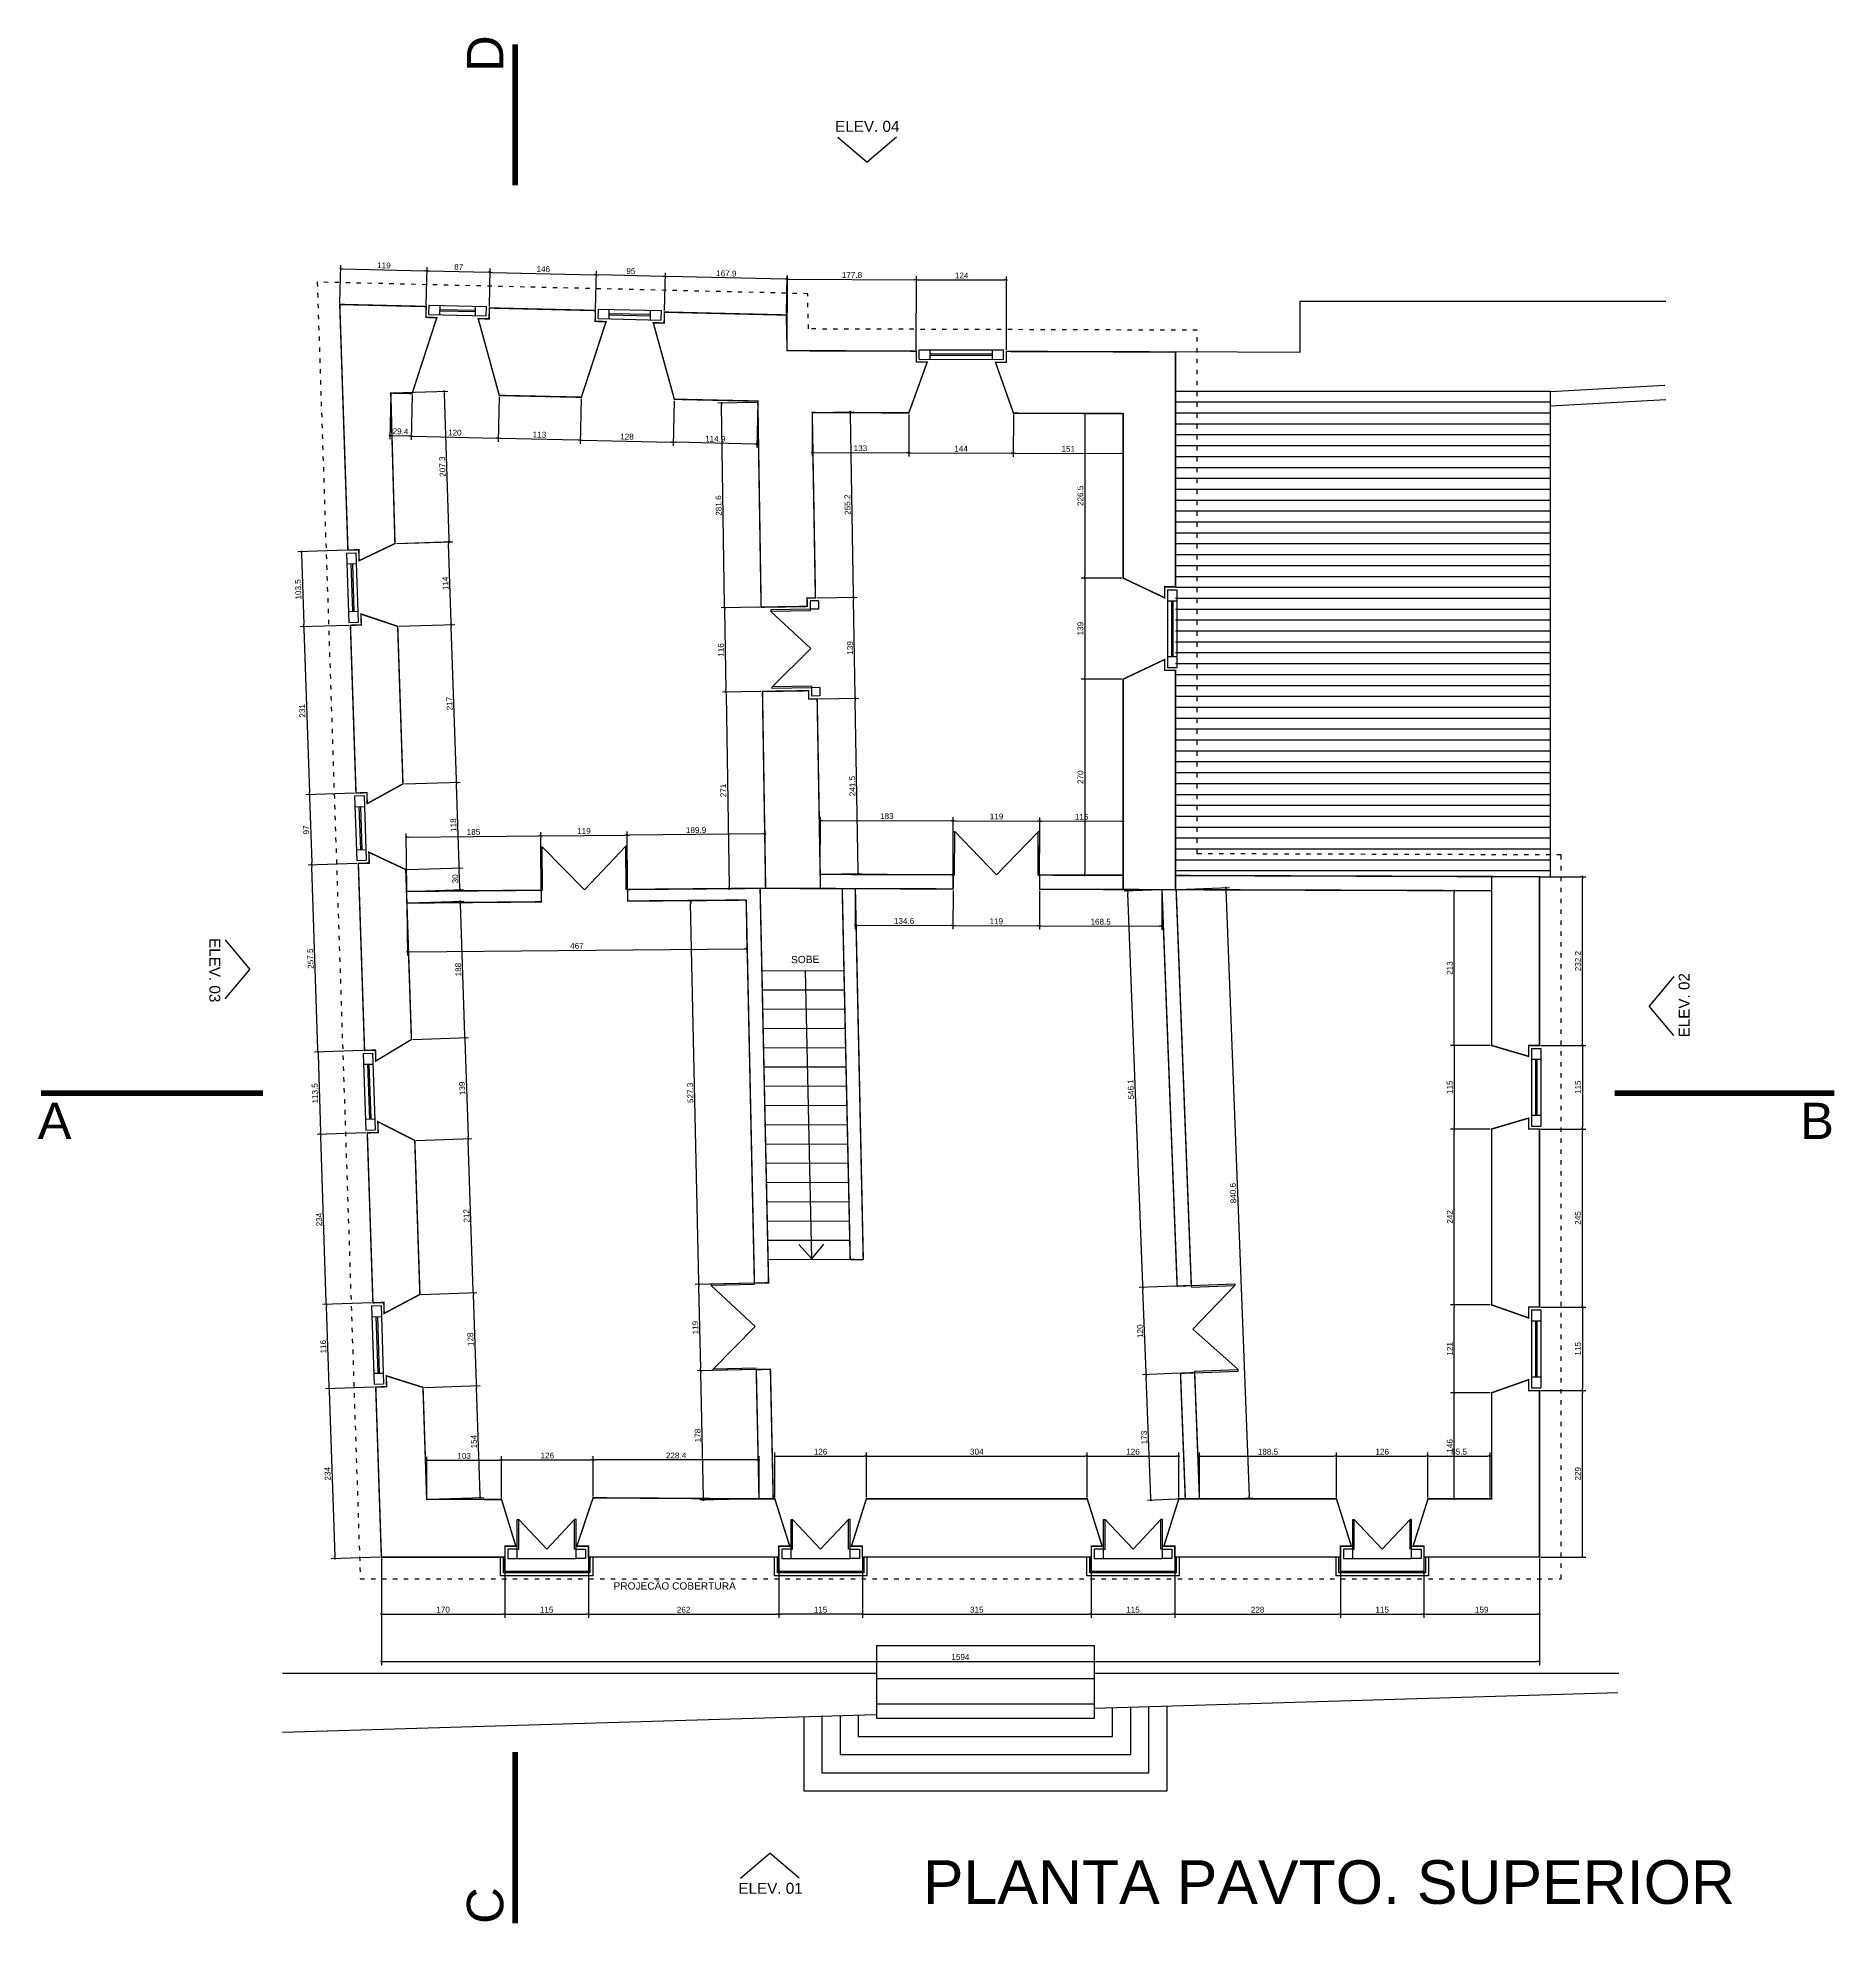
# Model space of a CAD drawing. Extents: x 18300 to 45581, y 436 to 7791.
# Drawn here: x 22973 to 25450, y 5185 to 7784 of the extents above; entities that cross this region are included whole.
import ezdxf

# ---------------------------------------------------------------- set-up
doc = ezdxf.new("R2010")
doc.units = 0
doc.header["$PDMODE"] = 35
doc.linetypes.add('ACAD_ISO03W100', pattern=[30, 12, -18])
doc.linetypes.add('CENTER2', pattern=[28.575, 19.05, -3.175, 3.175, -3.175])
doc.layers.get('0').update_dxf_attribs({"linetype": 'CONTINUOUS'})
doc.layers.get('DEFPOINTS').update_dxf_attribs({"linetype": 'CONTINUOUS'})
for name, color, linetype in [('COTA', 7, 'CONTINUOUS'), ('PAREDE', 7, 'CONTINUOUS'), ('PAREDE_FINA', 7, 'CONTINUOUS')]:
    doc.layers.add(name, color=color, linetype=linetype)
doc.styles.add('TEXTO', font='ARIAL.TTF')
doc.dimstyles.new('COTA', dxfattribs={"dimtxt": 8, "dimasz": 3, "dimexe": 5, "dimexo": 2, "dimgap": 2, "dimtad": 1, "dimdec": 1, "dimzin": 9, "dimtxsty": 'TEXTO', "dimblk1": 'DOT', "dimblk2": 'DOT', "dimsah": 1, "dimcen": 0, "dimclrd": 256, "dimclre": 256, "dimclrt": 256, "dimazin": 3, "dimtfac": 0.06, "dimtdec": 1, "dimtmove": 0, "dimatfit": 3, "dimtolj": 1, "dimtzin": 0})

# ---------------------------------------------------------------- blocks, each defined once
blk = doc.blocks.new('_DOT')
at = {"color": 0, "linetype": 'BYBLOCK'}
blk.add_line((-0.5, 0), (-1, 0), dxfattribs=at)
at = {"color": 0, "linetype": 'BYBLOCK', "const_width": 0.5}
blk.add_lwpolyline([(-0.25, 0, 1), (0.25, 0, 1)], format="xyb", close=True, dxfattribs=at)
blk = doc.blocks.new('*D105')
at = {"layer": 'COTA'}
for p, q in [((23477.8, 6757), (23554.4, 6759.6)), ((23553.2, 6644.5), (23549.5, 6756.4)), ((23481.7, 6639.1), (23558.3, 6641.6))]:
    blk.add_line(p, q, dxfattribs=at)
at = {"layer": 'DEFPOINTS', "color": 0}
for p in [(23549.4, 6759.4), (23475.8, 6757), (23479.7, 6639)]:
    blk.add_point(p, dxfattribs=at)
at = {"layer": 'COTA', "xscale": 3, "yscale": 3, "zscale": 3}
for p, rotation in [((23549.4, 6759.4), 91.90395253616141), ((23553.3, 6641.5), 271.9039525361614)]:
    blk.add_blockref('_DOT', p, dxfattribs=dict(at, rotation=rotation))
at = {"layer": 'COTA', "insert": (23545.3, 6700.2), "char_height": 8, "attachment_point": 5, "rotation": 91.904, "style": 'TEXTO'}
blk.add_mtext('\\A1;118', dxfattribs=at)
blk = doc.blocks.new('*D94')
at = {"layer": 'COTA'}
for p, q in [((23401.5, 6975.2), (23334.4, 6973)), ((23339.5, 6970.2), (23347, 6745.3)), ((23409.2, 6744.4), (23342.1, 6742.1))]:
    blk.add_line(p, q, dxfattribs=at)
at = {"layer": 'DEFPOINTS', "color": 0}
for p in [(23403.5, 6975.3), (23347.1, 6742.3), (23411.2, 6744.4)]:
    blk.add_point(p, dxfattribs=at)
at = {"layer": 'COTA', "xscale": 3, "yscale": 3, "zscale": 3}
for p, rotation in [((23339.4, 6973.2), 91.90395253616141), ((23347.1, 6742.3), 271.9039525361614)]:
    blk.add_blockref('_DOT', p, dxfattribs=dict(at, rotation=rotation))
at = {"layer": 'COTA', "insert": (23337.2, 6857.5), "char_height": 8, "attachment_point": 5, "rotation": 91.904, "style": 'TEXTO'}
blk.add_mtext('\\A1;231', dxfattribs=at)
blk = doc.blocks.new('*D93')
at = {"layer": 'COTA'}
for p, q in [((23409.2, 6744.4), (23342.1, 6742.1)), ((23347.2, 6739.3), (23350.2, 6648.4)), ((23412.4, 6647.4), (23345.3, 6645.2))]:
    blk.add_line(p, q, dxfattribs=at)
at = {"layer": 'DEFPOINTS', "color": 0}
for p in [(23411.2, 6744.4), (23350.3, 6645.4), (23414.4, 6647.5)]:
    blk.add_point(p, dxfattribs=at)
at = {"layer": 'COTA', "xscale": 3, "yscale": 3, "zscale": 3}
for p, rotation in [((23347.1, 6742.3), 91.90395253616141), ((23350.3, 6645.4), 271.9039525361614)]:
    blk.add_blockref('_DOT', p, dxfattribs=dict(at, rotation=rotation))
at = {"layer": 'COTA', "insert": (23342.6, 6693.6), "char_height": 8, "attachment_point": 5, "rotation": 91.904, "style": 'TEXTO'}
blk.add_mtext('\\A1;97', dxfattribs=at)
blk = doc.blocks.new('*D109')
at = {"layer": 'COTA'}
for p, q in [((24542, 6611.5), (24613.4, 6614.2)), ((24608.5, 6611), (24640.4, 5777.1)), ((24614.6, 5773.1), (24645.5, 5774.3))]:
    blk.add_line(p, q, dxfattribs=at)
at = {"layer": 'DEFPOINTS', "color": 0}
for p in [(24540, 6611.4), (24612.7, 5773), (24640.5, 5774.1)]:
    blk.add_point(p, dxfattribs=at)
at = {"layer": 'COTA', "xscale": 3, "yscale": 3, "zscale": 3}
for p, rotation in [((24608.4, 6614), 92.19337856493703), ((24640.5, 5774.1), 272.193378564937)]:
    blk.add_blockref('_DOT', p, dxfattribs=dict(at, rotation=rotation))
at = {"layer": 'COTA', "insert": (24618.4, 6193.8), "char_height": 8, "attachment_point": 5, "rotation": 92.1934, "style": 'TEXTO'}
blk.add_mtext('\\A1;840.6', dxfattribs=at)
blk = doc.blocks.new('*D113')
at = {"layer": 'COTA'}
for p, q in [((23436.4, 5926.8), (23369.3, 5924.6)), ((23374.3, 5921.8), (23381.9, 5693.9)), ((23444.1, 5692.9), (23377, 5690.7))]:
    blk.add_line(p, q, dxfattribs=at)
at = {"layer": 'DEFPOINTS', "color": 0}
for p in [(23438.4, 5926.9), (23446.1, 5693), (23382, 5690.9)]:
    blk.add_point(p, dxfattribs=at)
at = {"layer": 'COTA', "xscale": 3, "yscale": 3, "zscale": 3}
for p, rotation in [((23374.2, 5924.8), 91.90395253616141), ((23382, 5690.9), 271.9039525361614)]:
    blk.add_blockref('_DOT', p, dxfattribs=dict(at, rotation=rotation))
at = {"layer": 'COTA', "insert": (23372.1, 5807.6), "char_height": 8, "attachment_point": 5, "rotation": 91.904, "style": 'TEXTO'}
blk.add_mtext('\\A1;234', dxfattribs=at)
blk = doc.blocks.new('*D96')
at = {"layer": 'COTA'}
for p, q in [((23505.4, 5926.5), (23582, 5929)), ((23582, 5778), (23577.1, 5925.9)), ((23510.5, 5772.6), (23587.1, 5775.1))]:
    blk.add_line(p, q, dxfattribs=at)
at = {"layer": 'DEFPOINTS', "color": 0}
for p in [(23503.4, 5926.4), (23577, 5928.9), (23508.5, 5772.5)]:
    blk.add_point(p, dxfattribs=at)
at = {"layer": 'COTA', "xscale": 3, "yscale": 3, "zscale": 3}
for p, rotation in [((23577, 5928.9), 91.90395253616141), ((23582.1, 5775), 271.9039525361614)]:
    blk.add_blockref('_DOT', p, dxfattribs=dict(at, rotation=rotation))
at = {"layer": 'COTA', "insert": (23573.5, 5851.7), "char_height": 8, "attachment_point": 5, "rotation": 91.904, "style": 'TEXTO'}
blk.add_mtext('\\A1;154', dxfattribs=at)
blk = doc.blocks.new('*D102')
at = {"layer": 'COTA'}
for p, q in [((23446.1, 5691), (23446.1, 5609.4)), ((23616.1, 5691), (23616.1, 5609.4)), ((23449.1, 5614.4), (23613.1, 5614.4))]:
    blk.add_line(p, q, dxfattribs=at)
at = {"layer": 'DEFPOINTS', "color": 0}
for p in [(23446.1, 5693), (23616.1, 5693), (23616.1, 5614.4)]:
    blk.add_point(p, dxfattribs=at)
at = {"layer": 'COTA', "xscale": 3, "yscale": 3, "zscale": 3, "rotation": 180}
blk.add_blockref('_DOT', (23446.1, 5614.4), dxfattribs=at)
at = {"layer": 'COTA', "xscale": 3, "yscale": 3, "zscale": 3}
blk.add_blockref('_DOT', (23616.1, 5614.4), dxfattribs=at)
at = {"layer": 'COTA', "insert": (23531.1, 5620.5), "char_height": 8, "attachment_point": 5, "style": 'TEXTO'}
blk.add_mtext('\\A1;170', dxfattribs=at)
blk = doc.blocks.new('*D103')
at = {"layer": 'COTA'}
for p, q in [((23616.1, 5691), (23616.1, 5609.4)), ((23731.1, 5691), (23731.1, 5609.4)), ((23619.1, 5614.4), (23728.1, 5614.4))]:
    blk.add_line(p, q, dxfattribs=at)
at = {"layer": 'DEFPOINTS', "color": 0}
for p in [(23616.1, 5693), (23731.1, 5693), (23731.1, 5614.4)]:
    blk.add_point(p, dxfattribs=at)
at = {"layer": 'COTA', "xscale": 3, "yscale": 3, "zscale": 3, "rotation": 180}
blk.add_blockref('_DOT', (23616.1, 5614.4), dxfattribs=at)
at = {"layer": 'COTA', "xscale": 3, "yscale": 3, "zscale": 3}
blk.add_blockref('_DOT', (23731.1, 5614.4), dxfattribs=at)
at = {"layer": 'COTA', "insert": (23673.6, 5620.5), "char_height": 8, "attachment_point": 5, "style": 'TEXTO'}
blk.add_mtext('\\A1;115', dxfattribs=at)
blk = doc.blocks.new('*D101')
at = {"layer": 'COTA'}
for p, q in [((23611.5, 5774.1), (23611.5, 5831.6)), ((23614.5, 5826.6), (23734.5, 5826.6)), ((23737.5, 5776.5), (23737.5, 5831.6))]:
    blk.add_line(p, q, dxfattribs=at)
at = {"layer": 'DEFPOINTS', "color": 0}
for p in [(23737.5, 5826.6), (23611.5, 5772.1), (23737.5, 5774.5)]:
    blk.add_point(p, dxfattribs=at)
at = {"layer": 'COTA', "xscale": 3, "yscale": 3, "zscale": 3, "rotation": 180}
blk.add_blockref('_DOT', (23611.5, 5826.6), dxfattribs=at)
at = {"layer": 'COTA', "xscale": 3, "yscale": 3, "zscale": 3}
blk.add_blockref('_DOT', (23737.5, 5826.6), dxfattribs=at)
at = {"layer": 'COTA', "insert": (23674.5, 5832.6), "char_height": 8, "attachment_point": 5, "style": 'TEXTO'}
blk.add_mtext('\\A1;126', dxfattribs=at)
blk = doc.blocks.new('*D100')
at = {"layer": 'COTA'}
for p, q in [((23508.5, 5774.5), (23508.5, 5831.1)), ((23511.5, 5826.1), (23608.5, 5826.1)), ((23611.5, 5774.1), (23611.5, 5831.1))]:
    blk.add_line(p, q, dxfattribs=at)
at = {"layer": 'DEFPOINTS', "color": 0}
for p in [(23611.5, 5826.1), (23508.5, 5772.5), (23611.5, 5772.1)]:
    blk.add_point(p, dxfattribs=at)
at = {"layer": 'COTA', "xscale": 3, "yscale": 3, "zscale": 3, "rotation": 180}
blk.add_blockref('_DOT', (23508.5, 5826.1), dxfattribs=at)
at = {"layer": 'COTA', "xscale": 3, "yscale": 3, "zscale": 3}
blk.add_blockref('_DOT', (23611.5, 5826.1), dxfattribs=at)
at = {"layer": 'COTA', "insert": (23560, 5832.1), "char_height": 8, "attachment_point": 5, "style": 'TEXTO'}
blk.add_mtext('\\A1;103', dxfattribs=at)
blk = doc.blocks.new('*D116')
at = {"layer": 'COTA'}
for p, q in [((23421, 6390.1), (23353.9, 6387.8)), ((23358.9, 6385), (23362.5, 6277.6)), ((23424.7, 6276.6), (23357.6, 6274.4))]:
    blk.add_line(p, q, dxfattribs=at)
at = {"layer": 'DEFPOINTS', "color": 0}
for p in [(23423, 6390.1), (23362.6, 6274.6), (23426.7, 6276.7)]:
    blk.add_point(p, dxfattribs=at)
at = {"layer": 'COTA', "xscale": 3, "yscale": 3, "zscale": 3}
for p, rotation in [((23358.9, 6388), 91.90395253616141), ((23362.6, 6274.6), 271.9039525361614)]:
    blk.add_blockref('_DOT', p, dxfattribs=dict(at, rotation=rotation))
at = {"layer": 'COTA', "insert": (23354.7, 6331.1), "char_height": 8, "attachment_point": 5, "rotation": 91.904, "style": 'TEXTO'}
blk.add_mtext('\\A1;113.5', dxfattribs=at)
blk = doc.blocks.new('*D99')
at = {"layer": 'COTA'}
for p, q in [((23489.5, 6405.2), (23566.1, 6407.8)), ((23561.2, 6404.6), (23565.6, 6271.7)), ((23494.1, 6266.3), (23570.7, 6268.9))]:
    blk.add_line(p, q, dxfattribs=at)
at = {"layer": 'DEFPOINTS', "color": 0}
for p in [(23487.5, 6405.2), (23492.1, 6266.2), (23565.7, 6268.7)]:
    blk.add_point(p, dxfattribs=at)
at = {"layer": 'COTA', "xscale": 3, "yscale": 3, "zscale": 3}
for p, rotation in [((23561.1, 6407.6), 91.90395253616141), ((23565.7, 6268.7), 271.9039525361614)]:
    blk.add_blockref('_DOT', p, dxfattribs=dict(at, rotation=rotation))
at = {"layer": 'COTA', "insert": (23557.3, 6337.9), "char_height": 8, "attachment_point": 5, "rotation": 91.904, "style": 'TEXTO'}
blk.add_mtext('\\A1;139', dxfattribs=at)
blk = doc.blocks.new('*D98')
at = {"layer": 'COTA'}
for p, q in [((23494.1, 6266.3), (23570.7, 6268.9)), ((23572.6, 6059.8), (23565.8, 6265.7)), ((23501.1, 6054.4), (23577.7, 6057))]:
    blk.add_line(p, q, dxfattribs=at)
at = {"layer": 'DEFPOINTS', "color": 0}
for p in [(23492.1, 6266.2), (23565.7, 6268.7), (23499.1, 6054.4)]:
    blk.add_point(p, dxfattribs=at)
at = {"layer": 'COTA', "xscale": 3, "yscale": 3, "zscale": 3}
for p, rotation in [((23565.7, 6268.7), 91.90395253616141), ((23572.7, 6056.8), 271.9039525361614)]:
    blk.add_blockref('_DOT', p, dxfattribs=dict(at, rotation=rotation))
at = {"layer": 'COTA', "insert": (23563.2, 6162.5), "char_height": 8, "attachment_point": 5, "rotation": 91.904, "style": 'TEXTO'}
blk.add_mtext('\\A1;212', dxfattribs=at)
blk = doc.blocks.new('*D97')
at = {"layer": 'COTA'}
for p, q in [((23501.1, 6054.4), (23577.7, 6057)), ((23576.9, 5931.9), (23572.8, 6053.8)), ((23505.4, 5926.5), (23582, 5929))]:
    blk.add_line(p, q, dxfattribs=at)
at = {"layer": 'DEFPOINTS', "color": 0}
for p in [(23572.7, 6056.8), (23499.1, 6054.4), (23503.4, 5926.4)]:
    blk.add_point(p, dxfattribs=at)
at = {"layer": 'COTA', "xscale": 3, "yscale": 3, "zscale": 3}
for p, rotation in [((23572.7, 6056.8), 91.90395253616141), ((23577, 5928.9), 271.9039525361614)]:
    blk.add_blockref('_DOT', p, dxfattribs=dict(at, rotation=rotation))
at = {"layer": 'COTA', "insert": (23568.8, 5992.6), "char_height": 8, "attachment_point": 5, "rotation": 91.904, "style": 'TEXTO'}
blk.add_mtext('\\A1;128', dxfattribs=at)
blk = doc.blocks.new('*D115')
at = {"layer": 'COTA'}
for p, q in [((23424.7, 6276.6), (23357.6, 6274.4)), ((23370.3, 6043.7), (23362.7, 6271.6)), ((23432.5, 6042.8), (23365.4, 6040.5))]:
    blk.add_line(p, q, dxfattribs=at)
at = {"layer": 'DEFPOINTS', "color": 0}
for p in [(23362.6, 6274.6), (23426.7, 6276.7), (23434.5, 6042.8)]:
    blk.add_point(p, dxfattribs=at)
at = {"layer": 'COTA', "xscale": 3, "yscale": 3, "zscale": 3}
for p, rotation in [((23362.6, 6274.6), 91.90395253616141), ((23370.4, 6040.7), 271.9039525361614)]:
    blk.add_blockref('_DOT', p, dxfattribs=dict(at, rotation=rotation))
at = {"layer": 'COTA', "insert": (23360.4, 6157.4), "char_height": 8, "attachment_point": 5, "rotation": 91.904, "style": 'TEXTO'}
blk.add_mtext('\\A1;234', dxfattribs=at)
blk = doc.blocks.new('*D114')
at = {"layer": 'COTA'}
for p, q in [((23432.5, 6042.8), (23365.4, 6040.5)), ((23374.1, 5927.8), (23370.5, 6037.7)), ((23436.4, 5926.8), (23369.3, 5924.6))]:
    blk.add_line(p, q, dxfattribs=at)
at = {"layer": 'DEFPOINTS', "color": 0}
for p in [(23370.4, 6040.7), (23434.5, 6042.8), (23438.4, 5926.9)]:
    blk.add_point(p, dxfattribs=at)
at = {"layer": 'COTA', "xscale": 3, "yscale": 3, "zscale": 3}
for p, rotation in [((23370.4, 6040.7), 91.90395253616141), ((23374.2, 5924.8), 271.9039525361614)]:
    blk.add_blockref('_DOT', p, dxfattribs=dict(at, rotation=rotation))
at = {"layer": 'COTA', "insert": (23366.2, 5982.5), "char_height": 8, "attachment_point": 5, "rotation": 91.904, "style": 'TEXTO'}
blk.add_mtext('\\A1;116', dxfattribs=at)
blk = doc.blocks.new('*D104')
at = {"layer": 'COTA'}
for p, q in [((23481.7, 6639.1), (23558.3, 6641.6)), ((23554.2, 6614.5), (23553.4, 6638.5)), ((23483.1, 6609.1), (23559.3, 6611.7))]:
    blk.add_line(p, q, dxfattribs=at)
at = {"layer": 'DEFPOINTS', "color": 0}
for p in [(23479.7, 6639), (23553.3, 6641.5), (23481.1, 6609.1)]:
    blk.add_point(p, dxfattribs=at)
at = {"layer": 'COTA', "xscale": 3, "yscale": 3, "zscale": 3}
for p, rotation in [((23553.3, 6641.5), 91.90395253616141), ((23554.3, 6611.5), 271.9039525361614)]:
    blk.add_blockref('_DOT', p, dxfattribs=dict(at, rotation=rotation))
at = {"layer": 'COTA', "insert": (23547.7, 6626.3), "char_height": 8, "attachment_point": 5, "rotation": 91.904, "style": 'TEXTO'}
blk.add_mtext('\\A1;30', dxfattribs=at)
blk = doc.blocks.new('*D117')
at = {"layer": 'COTA'}
for p, q in [((23412.4, 6647.4), (23345.3, 6645.2)), ((23358.8, 6391), (23350.4, 6642.4)), ((23421, 6390.1), (23353.9, 6387.8))]:
    blk.add_line(p, q, dxfattribs=at)
at = {"layer": 'DEFPOINTS', "color": 0}
for p in [(23350.3, 6645.4), (23414.4, 6647.5), (23423, 6390.1)]:
    blk.add_point(p, dxfattribs=at)
at = {"layer": 'COTA', "xscale": 3, "yscale": 3, "zscale": 3}
for p, rotation in [((23350.3, 6645.4), 91.90395253616141), ((23358.9, 6388), 271.9039525361614)]:
    blk.add_blockref('_DOT', p, dxfattribs=dict(at, rotation=rotation))
at = {"layer": 'COTA', "insert": (23348.5, 6516.5), "char_height": 8, "attachment_point": 5, "rotation": 91.904, "style": 'TEXTO'}
blk.add_mtext('\\A1;257.5', dxfattribs=at)
blk = doc.blocks.new('*D108')
at = {"layer": 'COTA'}
for p, q in [((23461.1, 7295), (23537.7, 7297.5)), ((23539.5, 7093.2), (23532.8, 7294.3)), ((23466.8, 7087.8), (23544.6, 7090.4))]:
    blk.add_line(p, q, dxfattribs=at)
at = {"layer": 'DEFPOINTS', "color": 0}
for p in [(23459.1, 7294.9), (23532.7, 7297.3), (23464.8, 7087.7)]:
    blk.add_point(p, dxfattribs=at)
at = {"layer": 'COTA', "xscale": 3, "yscale": 3, "zscale": 3}
for p, rotation in [((23532.7, 7297.3), 91.90395253616141), ((23539.6, 7090.2), 271.9039525361614)]:
    blk.add_blockref('_DOT', p, dxfattribs=dict(at, rotation=rotation))
at = {"layer": 'COTA', "insert": (23530.1, 7193.6), "char_height": 8, "attachment_point": 5, "rotation": 91.904, "style": 'TEXTO'}
blk.add_mtext('\\A1;207.3', dxfattribs=at)
blk = doc.blocks.new('*D107')
at = {"layer": 'COTA'}
for p, q in [((23466.8, 7087.8), (23543.4, 7090.3)), ((23542.1, 6979.2), (23538.5, 7087.2)), ((23470.6, 6973.9), (23547.2, 6976.4))]:
    blk.add_line(p, q, dxfattribs=at)
at = {"layer": 'DEFPOINTS', "color": 0}
for p in [(23464.8, 7087.7), (23538.4, 7090.2), (23468.6, 6973.8)]:
    blk.add_point(p, dxfattribs=at)
at = {"layer": 'COTA', "xscale": 3, "yscale": 3, "zscale": 3}
for p, rotation in [((23538.4, 7090.2), 91.90395253616141), ((23542.2, 6976.3), 271.9039525361614)]:
    blk.add_blockref('_DOT', p, dxfattribs=dict(at, rotation=rotation))
at = {"layer": 'COTA', "insert": (23534.3, 7033), "char_height": 8, "attachment_point": 5, "rotation": 91.904, "style": 'TEXTO'}
blk.add_mtext('\\A1;114', dxfattribs=at)
blk = doc.blocks.new('*D106')
at = {"layer": 'COTA'}
for p, q in [((23470.6, 6973.9), (23547.2, 6976.4)), ((23549.3, 6762.4), (23542.3, 6973.3)), ((23477.8, 6757), (23554.4, 6759.6))]:
    blk.add_line(p, q, dxfattribs=at)
at = {"layer": 'DEFPOINTS', "color": 0}
for p in [(23468.6, 6973.8), (23542.2, 6976.3), (23475.8, 6757)]:
    blk.add_point(p, dxfattribs=at)
at = {"layer": 'COTA', "xscale": 3, "yscale": 3, "zscale": 3}
for p, rotation in [((23542.2, 6976.3), 91.90395253616141), ((23549.4, 6759.4), 271.9039525361614)]:
    blk.add_blockref('_DOT', p, dxfattribs=dict(at, rotation=rotation))
at = {"layer": 'COTA', "insert": (23539.8, 6867.6), "char_height": 8, "attachment_point": 5, "rotation": 91.904, "style": 'TEXTO'}
blk.add_mtext('\\A1;217', dxfattribs=at)
blk = doc.blocks.new('*D95')
at = {"layer": 'COTA'}
for p, q in [((23398.1, 7078.7), (23331, 7076.5)), ((23336.1, 7073.6), (23339.3, 6976.2)), ((23401.5, 6975.2), (23334.4, 6973))]:
    blk.add_line(p, q, dxfattribs=at)
at = {"layer": 'DEFPOINTS', "color": 0}
for p in [(23400.1, 7078.7), (23339.4, 6973.2), (23403.5, 6975.3)]:
    blk.add_point(p, dxfattribs=at)
at = {"layer": 'COTA', "xscale": 3, "yscale": 3, "zscale": 3}
for p, rotation in [((23336, 7076.6), 91.90395253616141), ((23339.4, 6973.2), 271.9039525361614)]:
    blk.add_blockref('_DOT', p, dxfattribs=dict(at, rotation=rotation))
at = {"layer": 'COTA', "insert": (23331.6, 7024.7), "char_height": 8, "attachment_point": 5, "rotation": 91.904, "style": 'TEXTO'}
blk.add_mtext('\\A1;103.5', dxfattribs=at)
blk = doc.blocks.new('*D119')
at = {"layer": 'COTA'}
for p, q in [((25042.1, 5922), (25104.1, 5922)), ((25099.1, 5696), (25099.1, 5919)), ((25042.1, 5693), (25104.1, 5693))]:
    blk.add_line(p, q, dxfattribs=at)
at = {"layer": 'DEFPOINTS', "color": 0}
for p in [(25040.1, 5922), (25099.1, 5922), (25040.1, 5693)]:
    blk.add_point(p, dxfattribs=at)
at = {"layer": 'COTA', "xscale": 3, "yscale": 3, "zscale": 3}
for p, rotation in [((25099.1, 5922), 90), ((25099.1, 5693), 270)]:
    blk.add_blockref('_DOT', p, dxfattribs=dict(at, rotation=rotation))
at = {"layer": 'COTA', "insert": (25093, 5807.5), "char_height": 8, "attachment_point": 5, "rotation": 90, "style": 'TEXTO'}
blk.add_mtext('\\A1;229', dxfattribs=at)
blk = doc.blocks.new('*D110')
at = {"layer": 'COTA'}
for p, q in [((24972.1, 5919), (24917.7, 5919)), ((24922.7, 5776), (24922.7, 5916)), ((24972.1, 5773), (24917.7, 5773))]:
    blk.add_line(p, q, dxfattribs=at)
at = {"layer": 'DEFPOINTS', "color": 0}
for p in [(24922.7, 5919), (24974.1, 5919), (24974.1, 5773)]:
    blk.add_point(p, dxfattribs=at)
at = {"layer": 'COTA', "xscale": 3, "yscale": 3, "zscale": 3}
for p, rotation in [((24922.7, 5919), 90), ((24922.7, 5773), 270)]:
    blk.add_blockref('_DOT', p, dxfattribs=dict(at, rotation=rotation))
at = {"layer": 'COTA', "insert": (24916.6, 5846), "char_height": 8, "attachment_point": 5, "rotation": 90, "style": 'TEXTO'}
blk.add_mtext('\\A1;146', dxfattribs=at)
blk = doc.blocks.new('*D122')
at = {"layer": 'COTA'}
for p, q in [((25042.1, 6397), (25104.1, 6397)), ((25099.1, 6394), (25099.1, 6285)), ((25042.1, 6282), (25104.1, 6282))]:
    blk.add_line(p, q, dxfattribs=at)
at = {"layer": 'DEFPOINTS', "color": 0}
for p in [(25040.1, 6397), (25040.1, 6282), (25099.1, 6282)]:
    blk.add_point(p, dxfattribs=at)
at = {"layer": 'COTA', "xscale": 3, "yscale": 3, "zscale": 3}
for p, rotation in [((25099.1, 6397), 90), ((25099.1, 6282), 270)]:
    blk.add_blockref('_DOT', p, dxfattribs=dict(at, rotation=rotation))
at = {"layer": 'COTA', "insert": (25093, 6339.5), "char_height": 8, "attachment_point": 5, "rotation": 90, "style": 'TEXTO'}
blk.add_mtext('\\A1;115', dxfattribs=at)
blk = doc.blocks.new('*D118')
at = {"layer": 'COTA'}
for p, q in [((24972.1, 6397), (24917.7, 6397)), ((24922.7, 6394), (24922.7, 6285)), ((24972.1, 6282), (24917.7, 6282))]:
    blk.add_line(p, q, dxfattribs=at)
at = {"layer": 'DEFPOINTS', "color": 0}
for p in [(24974.1, 6397), (24922.7, 6282), (24974.1, 6282)]:
    blk.add_point(p, dxfattribs=at)
at = {"layer": 'COTA', "xscale": 3, "yscale": 3, "zscale": 3}
for p, rotation in [((24922.7, 6397), 90), ((24922.7, 6282), 270)]:
    blk.add_blockref('_DOT', p, dxfattribs=dict(at, rotation=rotation))
at = {"layer": 'COTA', "insert": (24916.6, 6339.5), "char_height": 8, "attachment_point": 5, "rotation": 90, "style": 'TEXTO'}
blk.add_mtext('\\A1;115', dxfattribs=at)
blk = doc.blocks.new('*D121')
at = {"layer": 'COTA'}
for p, q in [((25042.1, 6282), (25104.1, 6282)), ((25099.1, 6040), (25099.1, 6279)), ((25042.1, 6037), (25104.1, 6037))]:
    blk.add_line(p, q, dxfattribs=at)
at = {"layer": 'DEFPOINTS', "color": 0}
for p in [(25040.1, 6282), (25099.1, 6282), (25040.1, 6037)]:
    blk.add_point(p, dxfattribs=at)
at = {"layer": 'COTA', "xscale": 3, "yscale": 3, "zscale": 3}
for p, rotation in [((25099.1, 6282), 90), ((25099.1, 6037), 270)]:
    blk.add_blockref('_DOT', p, dxfattribs=dict(at, rotation=rotation))
at = {"layer": 'COTA', "insert": (25093, 6159.5), "char_height": 8, "attachment_point": 5, "rotation": 90, "style": 'TEXTO'}
blk.add_mtext('\\A1;245', dxfattribs=at)
blk = doc.blocks.new('*D112')
at = {"layer": 'COTA'}
for p, q in [((24972.1, 6282), (24917.7, 6282)), ((24922.7, 6043), (24922.7, 6279)), ((24972.1, 6040), (24917.7, 6040))]:
    blk.add_line(p, q, dxfattribs=at)
at = {"layer": 'DEFPOINTS', "color": 0}
for p in [(24922.7, 6282), (24974.1, 6282), (24974.1, 6040)]:
    blk.add_point(p, dxfattribs=at)
at = {"layer": 'COTA', "xscale": 3, "yscale": 3, "zscale": 3}
for p, rotation in [((24922.7, 6282), 90), ((24922.7, 6040), 270)]:
    blk.add_blockref('_DOT', p, dxfattribs=dict(at, rotation=rotation))
at = {"layer": 'COTA', "insert": (24916.7, 6161), "char_height": 8, "attachment_point": 5, "rotation": 90, "style": 'TEXTO'}
blk.add_mtext('\\A1;242', dxfattribs=at)
blk = doc.blocks.new('*D120')
at = {"layer": 'COTA'}
for p, q in [((25042.1, 6037), (25104.1, 6037)), ((25099.1, 6034), (25099.1, 5925)), ((25042.1, 5922), (25104.1, 5922))]:
    blk.add_line(p, q, dxfattribs=at)
at = {"layer": 'DEFPOINTS', "color": 0}
for p in [(25040.1, 6037), (25040.1, 5922), (25099.1, 5922)]:
    blk.add_point(p, dxfattribs=at)
at = {"layer": 'COTA', "xscale": 3, "yscale": 3, "zscale": 3}
for p, rotation in [((25099.1, 6037), 90), ((25099.1, 5922), 270)]:
    blk.add_blockref('_DOT', p, dxfattribs=dict(at, rotation=rotation))
at = {"layer": 'COTA', "insert": (25093, 5979.5), "char_height": 8, "attachment_point": 5, "rotation": 90, "style": 'TEXTO'}
blk.add_mtext('\\A1;115', dxfattribs=at)
blk = doc.blocks.new('*D111')
at = {"layer": 'COTA'}
for p, q in [((24972.1, 6040), (24917.7, 6040)), ((24922.7, 5922), (24922.7, 6037)), ((24972.1, 5919), (24917.7, 5919))]:
    blk.add_line(p, q, dxfattribs=at)
at = {"layer": 'DEFPOINTS', "color": 0}
for p in [(24922.7, 6040), (24974.1, 6040), (24974.1, 5919)]:
    blk.add_point(p, dxfattribs=at)
at = {"layer": 'COTA', "xscale": 3, "yscale": 3, "zscale": 3}
for p, rotation in [((24922.7, 6040), 90), ((24922.7, 5919), 270)]:
    blk.add_blockref('_DOT', p, dxfattribs=dict(at, rotation=rotation))
at = {"layer": 'COTA', "insert": (24916.7, 5979.5), "char_height": 8, "attachment_point": 5, "rotation": 90, "style": 'TEXTO'}
blk.add_mtext('\\A1;121', dxfattribs=at)
blk = doc.blocks.new('*D123')
at = {"layer": 'COTA'}
for p, q in [((24972.1, 6610), (24917.7, 6610)), ((24922.7, 6400), (24922.7, 6607)), ((24972.1, 6397), (24917.7, 6397))]:
    blk.add_line(p, q, dxfattribs=at)
at = {"layer": 'DEFPOINTS', "color": 0}
for p in [(24922.7, 6610), (24974.1, 6610), (24974.1, 6397)]:
    blk.add_point(p, dxfattribs=at)
at = {"layer": 'COTA', "xscale": 3, "yscale": 3, "zscale": 3}
for p, rotation in [((24922.7, 6610), 90), ((24922.7, 6397), 270)]:
    blk.add_blockref('_DOT', p, dxfattribs=dict(at, rotation=rotation))
at = {"layer": 'COTA', "insert": (24916.6, 6503.5), "char_height": 8, "attachment_point": 5, "rotation": 90, "style": 'TEXTO'}
blk.add_mtext('\\A1;213', dxfattribs=at)
blk = doc.blocks.new('*D125')
at = {"layer": 'COTA'}
for p, q in [((23446.1, 5691), (23446.1, 5544.3)), ((25040.1, 5691), (25040.1, 5544.3)), ((23449.1, 5549.3), (25037.1, 5549.3))]:
    blk.add_line(p, q, dxfattribs=at)
at = {"layer": 'DEFPOINTS', "color": 0}
for p in [(23446.1, 5693), (25040.1, 5693), (25040.1, 5549.3)]:
    blk.add_point(p, dxfattribs=at)
at = {"layer": 'COTA', "xscale": 3, "yscale": 3, "zscale": 3, "rotation": 180}
blk.add_blockref('_DOT', (23446.1, 5549.3), dxfattribs=at)
at = {"layer": 'COTA', "xscale": 3, "yscale": 3, "zscale": 3}
blk.add_blockref('_DOT', (25040.1, 5549.3), dxfattribs=at)
at = {"layer": 'COTA', "insert": (24243.1, 5555.4), "char_height": 8, "attachment_point": 5, "style": 'TEXTO'}
blk.add_mtext('\\A1;1594', dxfattribs=at)
blk = doc.blocks.new('*D126')
at = {"layer": 'COTA'}
for p, q in [((23737.5, 5776.5), (23737.5, 5831.6)), ((23962.9, 5826.6), (23740.5, 5826.6)), ((23965.9, 5775), (23965.9, 5831.6))]:
    blk.add_line(p, q, dxfattribs=at)
at = {"layer": 'DEFPOINTS', "color": 0}
for p in [(23737.5, 5826.6), (23737.5, 5774.5), (23965.9, 5773)]:
    blk.add_point(p, dxfattribs=at)
at = {"layer": 'COTA', "xscale": 3, "yscale": 3, "zscale": 3, "rotation": 180}
blk.add_blockref('_DOT', (23737.5, 5826.6), dxfattribs=at)
at = {"layer": 'COTA', "xscale": 3, "yscale": 3, "zscale": 3}
blk.add_blockref('_DOT', (23965.9, 5826.6), dxfattribs=at)
at = {"layer": 'COTA', "insert": (23851.7, 5832.6), "char_height": 8, "attachment_point": 5, "style": 'TEXTO'}
blk.add_mtext('\\A1;228.4', dxfattribs=at)
blk = doc.blocks.new('*D127')
at = {"layer": 'COTA'}
for p, q in [((23483.2, 6593.1), (23559.8, 6595.7)), ((23561, 6410.6), (23554.9, 6592.5)), ((23489.5, 6405.2), (23566.1, 6407.8))]:
    blk.add_line(p, q, dxfattribs=at)
at = {"layer": 'DEFPOINTS', "color": 0}
for p in [(23481.2, 6593.1), (23554.8, 6595.5), (23487.5, 6405.2)]:
    blk.add_point(p, dxfattribs=at)
at = {"layer": 'COTA', "xscale": 3, "yscale": 3, "zscale": 3}
for p, rotation in [((23554.8, 6595.5), 91.90395253616121), ((23561.1, 6407.6), 271.9039525361612)]:
    blk.add_blockref('_DOT', p, dxfattribs=dict(at, rotation=rotation))
at = {"layer": 'COTA', "insert": (23551.9, 6501.4), "char_height": 8, "attachment_point": 5, "rotation": 91.904, "style": 'TEXTO'}
blk.add_mtext('\\A1;188', dxfattribs=at)
blk = doc.blocks.new('*D128')
at = {"layer": 'COTA'}
for p, q in [((23481.3, 6591.1), (23481.9, 6521)), ((23948.2, 6595.1), (23948.9, 6525.1)), ((23484.8, 6526), (23945.8, 6530.1))]:
    blk.add_line(p, q, dxfattribs=at)
at = {"layer": 'DEFPOINTS', "color": 0}
for p in [(23481.2, 6593.1), (23948.2, 6597.1), (23948.8, 6530.1)]:
    blk.add_point(p, dxfattribs=at)
at = {"layer": 'COTA', "xscale": 3, "yscale": 3, "zscale": 3}
for p, rotation in [((23481.8, 6526), 180.5009829197542), ((23948.8, 6530.1), 0.500982919754161)]:
    blk.add_blockref('_DOT', p, dxfattribs=dict(at, rotation=rotation))
at = {"layer": 'COTA', "insert": (23715.3, 6534.1), "char_height": 8, "attachment_point": 5, "rotation": 0.501, "style": 'TEXTO'}
blk.add_mtext('\\A1;467', dxfattribs=at)
blk = doc.blocks.new('*D129')
at = {"layer": 'COTA'}
for p, q in [((23960.1, 5950.9), (23880.6, 5949.2)), ((23889.4, 5774.4), (23885.7, 5946.3)), ((23963.9, 5773), (23884.5, 5771.3))]:
    blk.add_line(p, q, dxfattribs=at)
at = {"layer": 'DEFPOINTS', "color": 0}
for p in [(23885.6, 5949.3), (23962.1, 5951), (23965.9, 5773)]:
    blk.add_point(p, dxfattribs=at)
at = {"layer": 'COTA', "xscale": 3, "yscale": 3, "zscale": 3}
for p, rotation in [((23885.6, 5949.3), 91.22901867027082), ((23889.5, 5771.4), 271.2290186702708)]:
    blk.add_blockref('_DOT', p, dxfattribs=dict(at, rotation=rotation))
at = {"layer": 'COTA', "insert": (23881.5, 5860.2), "char_height": 8, "attachment_point": 5, "rotation": 91.229, "style": 'TEXTO'}
blk.add_mtext('\\A1;178', dxfattribs=at)
blk = doc.blocks.new('*D130')
at = {"layer": 'COTA'}
for p, q in [((23957.5, 6069.9), (23878.1, 6068.2)), ((23885.6, 5952.3), (23883.2, 6065.3)), ((23960.1, 5950.9), (23880.6, 5949.2))]:
    blk.add_line(p, q, dxfattribs=at)
at = {"layer": 'DEFPOINTS', "color": 0}
for p in [(23883.1, 6068.3), (23959.5, 6069.9), (23962.1, 5951)]:
    blk.add_point(p, dxfattribs=at)
at = {"layer": 'COTA', "xscale": 3, "yscale": 3, "zscale": 3}
for p, rotation in [((23883.1, 6068.3), 91.22901867027082), ((23885.6, 5949.3), 271.2290186702708)]:
    blk.add_blockref('_DOT', p, dxfattribs=dict(at, rotation=rotation))
at = {"layer": 'COTA', "insert": (23878.3, 6008.7), "char_height": 8, "attachment_point": 5, "rotation": 91.229, "style": 'TEXTO'}
blk.add_mtext('\\A1;119', dxfattribs=at)
blk = doc.blocks.new('*D131')
at = {"layer": 'COTA'}
for p, q in [((23946.2, 6597.1), (23866.8, 6595.4)), ((23883, 6071.3), (23871.8, 6592.5)), ((23957.5, 6069.9), (23878.1, 6068.2))]:
    blk.add_line(p, q, dxfattribs=at)
at = {"layer": 'DEFPOINTS', "color": 0}
for p in [(23871.8, 6595.5), (23948.2, 6597.1), (23959.5, 6069.9)]:
    blk.add_point(p, dxfattribs=at)
at = {"layer": 'COTA', "xscale": 3, "yscale": 3, "zscale": 3}
for p, rotation in [((23871.8, 6595.5), 91.22901867027082), ((23883.1, 6068.3), 271.2290186702708)]:
    blk.add_blockref('_DOT', p, dxfattribs=dict(at, rotation=rotation))
at = {"layer": 'COTA', "insert": (23871.3, 6331.8), "char_height": 8, "attachment_point": 5, "rotation": 91.229, "style": 'TEXTO'}
blk.add_mtext('\\A1;527.3', dxfattribs=at)
blk = doc.blocks.new('*D132')
at = {"layer": 'COTA'}
for p, q in [((23481.1, 6611.1), (23480.4, 6688.9)), ((23483.5, 6683.9), (23662.5, 6685.5)), ((23666.1, 6612.7), (23665.4, 6690.5))]:
    blk.add_line(p, q, dxfattribs=at)
at = {"layer": 'DEFPOINTS', "color": 0}
for p in [(23665.5, 6685.5), (23481.1, 6609.1), (23666.1, 6610.7)]:
    blk.add_point(p, dxfattribs=at)
at = {"layer": 'COTA', "xscale": 3, "yscale": 3, "zscale": 3}
for p, rotation in [((23480.5, 6683.9), 180.5009829197541), ((23665.5, 6685.5), 0.50098291975411)]:
    blk.add_blockref('_DOT', p, dxfattribs=dict(at, rotation=rotation))
at = {"layer": 'COTA', "insert": (23572.9, 6690.8), "char_height": 8, "attachment_point": 5, "rotation": 0.501, "style": 'TEXTO'}
blk.add_mtext('\\A1;185', dxfattribs=at)
blk = doc.blocks.new('*D133')
at = {"layer": 'COTA'}
for p, q in [((23666.1, 6612.7), (23665.4, 6690.5)), ((23668.5, 6685.5), (23781.4, 6686.5)), ((23785.1, 6613.7), (23784.4, 6691.5))]:
    blk.add_line(p, q, dxfattribs=at)
at = {"layer": 'DEFPOINTS', "color": 0}
for p in [(23784.4, 6686.5), (23666.1, 6610.7), (23785.1, 6611.7)]:
    blk.add_point(p, dxfattribs=at)
at = {"layer": 'COTA', "xscale": 3, "yscale": 3, "zscale": 3}
for p, rotation in [((23665.5, 6685.5), 180.5009829197541), ((23784.4, 6686.5), 0.50098291975411)]:
    blk.add_blockref('_DOT', p, dxfattribs=dict(at, rotation=rotation))
at = {"layer": 'COTA', "insert": (23724.9, 6692.1), "char_height": 8, "attachment_point": 5, "rotation": 0.501, "style": 'TEXTO'}
blk.add_mtext('\\A1;119', dxfattribs=at)
blk = doc.blocks.new('*D134')
at = {"layer": 'COTA'}
for p, q in [((23785.1, 6613.7), (23784.4, 6691.5)), ((23971.3, 6688.2), (23787.4, 6686.5)), ((23975, 6615.3), (23974.3, 6693.2))]:
    blk.add_line(p, q, dxfattribs=at)
at = {"layer": 'DEFPOINTS', "color": 0}
for p in [(23784.4, 6686.5), (23785.1, 6611.7), (23975, 6613.3)]:
    blk.add_point(p, dxfattribs=at)
at = {"layer": 'COTA', "xscale": 3, "yscale": 3, "zscale": 3}
for p, rotation in [((23784.4, 6686.5), 180.5009829197541), ((23974.3, 6688.2), 0.50098291975411)]:
    blk.add_blockref('_DOT', p, dxfattribs=dict(at, rotation=rotation))
at = {"layer": 'COTA', "insert": (23879.3, 6693.4), "char_height": 8, "attachment_point": 5, "rotation": 0.501, "style": 'TEXTO'}
blk.add_mtext('\\A1;189.9', dxfattribs=at)
blk = doc.blocks.new('*D135')
at = {"layer": 'COTA'}
for p, q in [((23459, 7292.9), (23457.6, 7231.4)), ((23488.4, 7292.3), (23487, 7230.7)), ((23460.7, 7236.3), (23484.1, 7235.8))]:
    blk.add_line(p, q, dxfattribs=at)
at = {"layer": 'DEFPOINTS', "color": 0}
for p in [(23459.1, 7294.9), (23488.5, 7294.3), (23487.1, 7235.7)]:
    blk.add_point(p, dxfattribs=at)
at = {"layer": 'COTA', "xscale": 3, "yscale": 3, "zscale": 3}
for p, rotation in [((23457.7, 7236.4), 178.6461982686588), ((23487.1, 7235.7), 358.6461982686588)]:
    blk.add_blockref('_DOT', p, dxfattribs=dict(at, rotation=rotation))
at = {"layer": 'COTA', "insert": (23472.5, 7242.1), "char_height": 8, "attachment_point": 5, "rotation": 358.6462, "style": 'TEXTO'}
blk.add_mtext('\\A1;29.4', dxfattribs=at)
blk = doc.blocks.new('*D136')
at = {"layer": 'COTA'}
for p, q in [((23488.4, 7292.3), (23487, 7230.7)), ((23608.4, 7289.6), (23606.9, 7227.9)), ((23490.1, 7235.6), (23604, 7232.9))]:
    blk.add_line(p, q, dxfattribs=at)
at = {"layer": 'DEFPOINTS', "color": 0}
for p in [(23488.5, 7294.3), (23608.4, 7291.6), (23607, 7232.9)]:
    blk.add_point(p, dxfattribs=at)
at = {"layer": 'COTA', "xscale": 3, "yscale": 3, "zscale": 3}
for p, rotation in [((23487.1, 7235.7), 178.6461982686588), ((23607, 7232.9), 358.6461982686588)]:
    blk.add_blockref('_DOT', p, dxfattribs=dict(at, rotation=rotation))
at = {"layer": 'COTA', "insert": (23547.2, 7240.4), "char_height": 8, "attachment_point": 5, "rotation": 358.6462, "style": 'TEXTO'}
blk.add_mtext('\\A1;120', dxfattribs=at)
blk = doc.blocks.new('*D137')
at = {"layer": 'COTA'}
for p, q in [((23608.4, 7289.6), (23606.9, 7227.9)), ((23721.3, 7287.1), (23719.9, 7225.2)), ((23610, 7232.8), (23717, 7230.3))]:
    blk.add_line(p, q, dxfattribs=at)
at = {"layer": 'DEFPOINTS', "color": 0}
for p in [(23608.4, 7291.6), (23721.4, 7289.1), (23720, 7230.2)]:
    blk.add_point(p, dxfattribs=at)
at = {"layer": 'COTA', "xscale": 3, "yscale": 3, "zscale": 3}
for p, rotation in [((23607, 7232.9), 178.6461982686588), ((23720, 7230.2), 358.6461982686588)]:
    blk.add_blockref('_DOT', p, dxfattribs=dict(at, rotation=rotation))
at = {"layer": 'COTA', "insert": (23663.7, 7237.6), "char_height": 8, "attachment_point": 5, "rotation": 358.6462, "style": 'TEXTO'}
blk.add_mtext('\\A1;113', dxfattribs=at)
blk = doc.blocks.new('*D138')
at = {"layer": 'COTA'}
for p, q in [((23721.3, 7287.1), (23719.9, 7225.2)), ((23849.3, 7284.3), (23847.8, 7222.2)), ((23723, 7230.1), (23845, 7227.3))]:
    blk.add_line(p, q, dxfattribs=at)
at = {"layer": 'DEFPOINTS', "color": 0}
for p in [(23721.4, 7289.1), (23849.4, 7286.3), (23848, 7227.2)]:
    blk.add_point(p, dxfattribs=at)
at = {"layer": 'COTA', "xscale": 3, "yscale": 3, "zscale": 3}
for p, rotation in [((23720, 7230.2), 178.6461982686588), ((23848, 7227.2), 358.6461982686588)]:
    blk.add_blockref('_DOT', p, dxfattribs=dict(at, rotation=rotation))
at = {"layer": 'COTA', "insert": (23784.1, 7234.8), "char_height": 8, "attachment_point": 5, "rotation": 358.6462, "style": 'TEXTO'}
blk.add_mtext('\\A1;128', dxfattribs=at)
blk = doc.blocks.new('*D139')
at = {"layer": 'COTA'}
for p, q in [((23849.3, 7284.3), (23847.8, 7222.2)), ((23964.2, 7281.8), (23962.7, 7219.5)), ((23959.9, 7224.5), (23851, 7227.1))]:
    blk.add_line(p, q, dxfattribs=at)
at = {"layer": 'DEFPOINTS', "color": 0}
for p in [(23849.4, 7286.3), (23964.3, 7283.8), (23848, 7227.2)]:
    blk.add_point(p, dxfattribs=at)
at = {"layer": 'COTA', "xscale": 3, "yscale": 3, "zscale": 3}
for p, rotation in [((23848, 7227.2), 178.6461982686588), ((23962.9, 7224.5), 358.6461982686588)]:
    blk.add_blockref('_DOT', p, dxfattribs=dict(at, rotation=rotation))
at = {"layer": 'COTA', "insert": (23905.6, 7231.9), "char_height": 8, "attachment_point": 5, "rotation": 358.6462, "style": 'TEXTO'}
blk.add_mtext('\\A1;114.9', dxfattribs=at)
blk = doc.blocks.new('*D140')
at = {"layer": 'COTA'}
for p, q in [((23388.9, 7418.8), (23390.1, 7470.9)), ((23393, 7465.9), (23505.9, 7463.2)), ((23507.8, 7416), (23509.1, 7468.1))]:
    blk.add_line(p, q, dxfattribs=at)
at = {"layer": 'DEFPOINTS', "color": 0}
for p in [(23508.9, 7463.1), (23388.8, 7416.8), (23507.8, 7414)]:
    blk.add_point(p, dxfattribs=at)
at = {"layer": 'COTA', "xscale": 3, "yscale": 3, "zscale": 3}
for p, rotation in [((23390, 7465.9), 178.6461982686588), ((23508.9, 7463.1), 358.6461982686588)]:
    blk.add_blockref('_DOT', p, dxfattribs=dict(at, rotation=rotation))
at = {"layer": 'COTA', "insert": (23449.6, 7470.6), "char_height": 8, "attachment_point": 5, "rotation": 358.6462, "style": 'TEXTO'}
blk.add_mtext('\\A1;119', dxfattribs=at)
blk = doc.blocks.new('*D141')
at = {"layer": 'COTA'}
for p, q in [((23507.8, 7416), (23509.1, 7468.1)), ((23511.9, 7463), (23592.9, 7461.1)), ((23594.8, 7414), (23596, 7466.1))]:
    blk.add_line(p, q, dxfattribs=at)
at = {"layer": 'DEFPOINTS', "color": 0}
for p in [(23595.9, 7461.1), (23507.8, 7414), (23594.8, 7412)]:
    blk.add_point(p, dxfattribs=at)
at = {"layer": 'COTA', "xscale": 3, "yscale": 3, "zscale": 3}
for p, rotation in [((23508.9, 7463.1), 178.6461982686588), ((23595.9, 7461.1), 358.6461982686588)]:
    blk.add_blockref('_DOT', p, dxfattribs=dict(at, rotation=rotation))
at = {"layer": 'COTA', "insert": (23552.6, 7468.2), "char_height": 8, "attachment_point": 5, "rotation": 358.6462, "style": 'TEXTO'}
blk.add_mtext('\\A1;87', dxfattribs=at)
blk = doc.blocks.new('*D142')
at = {"layer": 'COTA'}
for p, q in [((23594.8, 7414), (23596, 7466.1)), ((23598.9, 7461), (23738.9, 7457.7)), ((23740.8, 7410.5), (23742, 7462.6))]:
    blk.add_line(p, q, dxfattribs=at)
at = {"layer": 'DEFPOINTS', "color": 0}
for p in [(23741.9, 7457.6), (23594.8, 7412), (23740.7, 7408.5)]:
    blk.add_point(p, dxfattribs=at)
at = {"layer": 'COTA', "xscale": 3, "yscale": 3, "zscale": 3}
for p, rotation in [((23595.9, 7461.1), 178.6461982686588), ((23741.9, 7457.6), 358.6461982686588)]:
    blk.add_blockref('_DOT', p, dxfattribs=dict(at, rotation=rotation))
at = {"layer": 'COTA', "insert": (23669, 7465.4), "char_height": 8, "attachment_point": 5, "rotation": 358.6462, "style": 'TEXTO'}
blk.add_mtext('\\A1;146', dxfattribs=at)
blk = doc.blocks.new('*D143')
at = {"layer": 'COTA'}
for p, q in [((23740.8, 7410.5), (23742, 7462.6)), ((23835.7, 7408.3), (23837, 7460.4)), ((23833.9, 7455.4), (23744.9, 7457.5))]:
    blk.add_line(p, q, dxfattribs=at)
at = {"layer": 'DEFPOINTS', "color": 0}
for p in [(23741.9, 7457.6), (23740.7, 7408.5), (23835.7, 7406.3)]:
    blk.add_point(p, dxfattribs=at)
at = {"layer": 'COTA', "xscale": 3, "yscale": 3, "zscale": 3}
for p, rotation in [((23741.9, 7457.6), 178.6461982686588), ((23836.9, 7455.4), 358.6461982686588)]:
    blk.add_blockref('_DOT', p, dxfattribs=dict(at, rotation=rotation))
at = {"layer": 'COTA', "insert": (23789.5, 7462.6), "char_height": 8, "attachment_point": 5, "rotation": 358.6462, "style": 'TEXTO'}
blk.add_mtext('\\A1;95', dxfattribs=at)
blk = doc.blocks.new('*D144')
at = {"layer": 'COTA'}
for p, q in [((23835.7, 7408.3), (23837, 7460.4)), ((24001.7, 7451.5), (23839.9, 7455.3)), ((24003.6, 7404.3), (24004.8, 7456.4))]:
    blk.add_line(p, q, dxfattribs=at)
at = {"layer": 'DEFPOINTS', "color": 0}
for p in [(23836.9, 7455.4), (23835.7, 7406.3), (24003.5, 7402.3)]:
    blk.add_point(p, dxfattribs=at)
at = {"layer": 'COTA', "xscale": 3, "yscale": 3, "zscale": 3}
for p, rotation in [((23836.9, 7455.4), 178.6461982686588), ((24004.7, 7451.4), 358.6461982686588)]:
    blk.add_blockref('_DOT', p, dxfattribs=dict(at, rotation=rotation))
at = {"layer": 'COTA', "insert": (23920.9, 7459.5), "char_height": 8, "attachment_point": 5, "rotation": 358.6462, "style": 'TEXTO'}
blk.add_mtext('\\A1;167.9', dxfattribs=at)
blk = doc.blocks.new('*D145')
at = {"layer": 'COTA'}
for p, q in [((23966.8, 7000.2), (23913.6, 6999.3)), ((23918.6, 6996.4), (23920.4, 6886.4)), ((23968.6, 6884.2), (23915.4, 6883.4))]:
    blk.add_line(p, q, dxfattribs=at)
at = {"layer": 'DEFPOINTS', "color": 0}
for p in [(23968.8, 7000.2), (23920.4, 6883.4), (23970.6, 6884.2)]:
    blk.add_point(p, dxfattribs=at)
at = {"layer": 'COTA', "xscale": 3, "yscale": 3, "zscale": 3}
for p, rotation in [((23918.6, 6999.4), 90.91578806438741), ((23920.4, 6883.4), 270.9157880643874)]:
    blk.add_blockref('_DOT', p, dxfattribs=dict(at, rotation=rotation))
at = {"layer": 'COTA', "insert": (23913.4, 6941.3), "char_height": 8, "attachment_point": 5, "rotation": 90.9158, "style": 'TEXTO'}
blk.add_mtext('\\A1;116', dxfattribs=at)
blk = doc.blocks.new('*D146')
at = {"layer": 'COTA'}
for p, q in [((23962.2, 7281.8), (23909.1, 7280.9)), ((23918.5, 7002.4), (23914.1, 7278)), ((23966.8, 7000.2), (23913.6, 6999.3))]:
    blk.add_line(p, q, dxfattribs=at)
at = {"layer": 'DEFPOINTS', "color": 0}
for p in [(23914.1, 7281), (23964.2, 7281.8), (23968.8, 7000.2)]:
    blk.add_point(p, dxfattribs=at)
at = {"layer": 'COTA', "xscale": 3, "yscale": 3, "zscale": 3}
for p, rotation in [((23914.1, 7281), 90.91578806438743), ((23918.6, 6999.4), 270.9157880643874)]:
    blk.add_blockref('_DOT', p, dxfattribs=dict(at, rotation=rotation))
at = {"layer": 'COTA', "insert": (23910.3, 7140.1), "char_height": 8, "attachment_point": 5, "rotation": 90.9158, "style": 'TEXTO'}
blk.add_mtext('\\A1;281.6', dxfattribs=at)
blk = doc.blocks.new('*D147')
at = {"layer": 'COTA'}
for p, q in [((23968.6, 6884.2), (23915.4, 6883.4)), ((23920.5, 6880.4), (23924.7, 6615.5)), ((23973, 6613.2), (23919.8, 6612.4))]:
    blk.add_line(p, q, dxfattribs=at)
at = {"layer": 'DEFPOINTS', "color": 0}
for p in [(23970.6, 6884.2), (23924.8, 6612.5), (23975, 6613.3)]:
    blk.add_point(p, dxfattribs=at)
at = {"layer": 'COTA', "xscale": 3, "yscale": 3, "zscale": 3}
for p, rotation in [((23920.4, 6883.4), 90.91578806438741), ((23924.8, 6612.5), 270.9157880643874)]:
    blk.add_blockref('_DOT', p, dxfattribs=dict(at, rotation=rotation))
at = {"layer": 'COTA', "insert": (23916.6, 6747.9), "char_height": 8, "attachment_point": 5, "rotation": 90.9158, "style": 'TEXTO'}
blk.add_mtext('\\A1;271', dxfattribs=at)
blk = doc.blocks.new('*D148')
at = {"layer": 'COTA'}
for p, q in [((24039.1, 7266.1), (24038.9, 7208.1)), ((24172.1, 7265.6), (24171.9, 7207.7)), ((24041.9, 7213.1), (24168.9, 7212.7))]:
    blk.add_line(p, q, dxfattribs=at)
at = {"layer": 'DEFPOINTS', "color": 0}
for p in [(24039.1, 7268.1), (24172.1, 7267.6), (24171.9, 7212.7)]:
    blk.add_point(p, dxfattribs=at)
at = {"layer": 'COTA', "xscale": 3, "yscale": 3, "zscale": 3}
for p, rotation in [((24038.9, 7213.1), 179.8110647950842), ((24171.9, 7212.7), 359.8110647950842)]:
    blk.add_blockref('_DOT', p, dxfattribs=dict(at, rotation=rotation))
at = {"layer": 'COTA', "insert": (24105.5, 7219), "char_height": 8, "attachment_point": 5, "rotation": 359.8111, "style": 'TEXTO'}
blk.add_mtext('\\A1;133', dxfattribs=at)
blk = doc.blocks.new('*D149')
at = {"layer": 'COTA'}
for p, q in [((24172.1, 7265.6), (24171.9, 7207.7)), ((24316.1, 7265.2), (24315.9, 7207.2)), ((24174.9, 7212.7), (24312.9, 7212.2))]:
    blk.add_line(p, q, dxfattribs=at)
at = {"layer": 'DEFPOINTS', "color": 0}
for p in [(24172.1, 7267.6), (24316.1, 7267.2), (24315.9, 7212.2)]:
    blk.add_point(p, dxfattribs=at)
at = {"layer": 'COTA', "xscale": 3, "yscale": 3, "zscale": 3}
for p, rotation in [((24171.9, 7212.7), 179.8110647950842), ((24315.9, 7212.2), 359.8110647950842)]:
    blk.add_blockref('_DOT', p, dxfattribs=dict(at, rotation=rotation))
at = {"layer": 'COTA', "insert": (24244, 7218.4), "char_height": 8, "attachment_point": 5, "rotation": 359.8111, "style": 'TEXTO'}
blk.add_mtext('\\A1;144', dxfattribs=at)
blk = doc.blocks.new('*D150')
at = {"layer": 'COTA'}
for p, q in [((24316.1, 7265.2), (24315.9, 7207.2)), ((24467.1, 7264.7), (24466.9, 7206.7)), ((24318.9, 7212.2), (24463.9, 7211.7))]:
    blk.add_line(p, q, dxfattribs=at)
at = {"layer": 'DEFPOINTS', "color": 0}
for p in [(24316.1, 7267.2), (24467.1, 7266.7), (24466.9, 7211.7)]:
    blk.add_point(p, dxfattribs=at)
at = {"layer": 'COTA', "xscale": 3, "yscale": 3, "zscale": 3}
for p, rotation in [((24315.9, 7212.2), 179.8110647950842), ((24466.9, 7211.7), 359.8110647950842)]:
    blk.add_blockref('_DOT', p, dxfattribs=dict(at, rotation=rotation))
at = {"layer": 'COTA', "insert": (24391.5, 7218), "char_height": 8, "attachment_point": 5, "rotation": 359.8111, "style": 'TEXTO'}
blk.add_mtext('\\A1;151', dxfattribs=at)
blk = doc.blocks.new('*D151')
at = {"layer": 'COTA'}
for p, q in [((24004.6, 7355.2), (24004.9, 7456.5)), ((24007.9, 7451.5), (24179.7, 7450.9)), ((24182.4, 7354.6), (24182.7, 7455.9))]:
    blk.add_line(p, q, dxfattribs=at)
at = {"layer": 'DEFPOINTS', "color": 0}
for p in [(24182.7, 7450.9), (24004.6, 7353.2), (24182.4, 7352.6)]:
    blk.add_point(p, dxfattribs=at)
at = {"layer": 'COTA', "xscale": 3, "yscale": 3, "zscale": 3}
for p, rotation in [((24004.9, 7451.5), 179.8110647950842), ((24182.7, 7450.9), 359.8110647950842)]:
    blk.add_blockref('_DOT', p, dxfattribs=dict(at, rotation=rotation))
at = {"layer": 'COTA', "insert": (24093.8, 7457.3), "char_height": 8, "attachment_point": 5, "rotation": 359.8111, "style": 'TEXTO'}
blk.add_mtext('\\A1;177.8', dxfattribs=at)
blk = doc.blocks.new('*D152')
at = {"layer": 'COTA'}
for p, q in [((24182.4, 7354.6), (24182.7, 7455.9)), ((24185.7, 7450.9), (24303.7, 7450.5)), ((24306.4, 7354.2), (24306.7, 7455.5))]:
    blk.add_line(p, q, dxfattribs=at)
at = {"layer": 'DEFPOINTS', "color": 0}
for p in [(24306.7, 7450.5), (24182.4, 7352.6), (24306.4, 7352.2)]:
    blk.add_point(p, dxfattribs=at)
at = {"layer": 'COTA', "xscale": 3, "yscale": 3, "zscale": 3}
for p, rotation in [((24182.7, 7450.9), 179.8110647950842), ((24306.7, 7450.5), 359.8110647950842)]:
    blk.add_blockref('_DOT', p, dxfattribs=dict(at, rotation=rotation))
at = {"layer": 'COTA', "insert": (24244.8, 7456.7), "char_height": 8, "attachment_point": 5, "rotation": 359.8111, "style": 'TEXTO'}
blk.add_mtext('\\A1;124', dxfattribs=at)
blk = doc.blocks.new('*D153')
at = {"layer": 'COTA'}
for p, q in [((24047.9, 6874), (24103.3, 6874.9)), ((24102.4, 6636.4), (24098.4, 6871.8)), ((24052.1, 6632.6), (24107.5, 6633.5))]:
    blk.add_line(p, q, dxfattribs=at)
at = {"layer": 'DEFPOINTS', "color": 0}
for p in [(24045.9, 6873.9), (24098.3, 6874.8), (24050.1, 6632.5)]:
    blk.add_point(p, dxfattribs=at)
at = {"layer": 'COTA', "xscale": 3, "yscale": 3, "zscale": 3}
for p, rotation in [((24098.3, 6874.8), 90.98769351816279), ((24102.5, 6633.4), 270.9876935181628)]:
    blk.add_blockref('_DOT', p, dxfattribs=dict(at, rotation=rotation))
at = {"layer": 'COTA', "insert": (24094.3, 6754), "char_height": 8, "attachment_point": 5, "rotation": 90.9877, "style": 'TEXTO'}
blk.add_mtext('\\A1;241.5', dxfattribs=at)
blk = doc.blocks.new('*D154')
at = {"layer": 'COTA'}
for p, q in [((24045.5, 7013), (24100.9, 7013.9)), ((24098.3, 6877.8), (24096, 7010.8)), ((24047.9, 6874), (24103.3, 6874.9))]:
    blk.add_line(p, q, dxfattribs=at)
at = {"layer": 'DEFPOINTS', "color": 0}
for p in [(24043.5, 7012.9), (24095.9, 7013.8), (24045.9, 6873.9)]:
    blk.add_point(p, dxfattribs=at)
at = {"layer": 'COTA', "xscale": 3, "yscale": 3, "zscale": 3}
for p, rotation in [((24095.9, 7013.8), 90.98769351816279), ((24098.3, 6874.8), 270.9876935181628)]:
    blk.add_blockref('_DOT', p, dxfattribs=dict(at, rotation=rotation))
at = {"layer": 'COTA', "insert": (24091.1, 6944.2), "char_height": 8, "attachment_point": 5, "rotation": 90.9877, "style": 'TEXTO'}
blk.add_mtext('\\A1;139', dxfattribs=at)
blk = doc.blocks.new('*D155')
at = {"layer": 'COTA'}
for p, q in [((24041.1, 7268.1), (24096.5, 7269.1)), ((24095.9, 7016.8), (24091.6, 7266)), ((24045.5, 7013), (24100.9, 7013.9))]:
    blk.add_line(p, q, dxfattribs=at)
at = {"layer": 'DEFPOINTS', "color": 0}
for p in [(24039.1, 7268.1), (24091.5, 7269), (24043.5, 7012.9)]:
    blk.add_point(p, dxfattribs=at)
at = {"layer": 'COTA', "xscale": 3, "yscale": 3, "zscale": 3}
for p, rotation in [((24091.5, 7269), 90.98769351816279), ((24095.9, 7013.8), 270.9876935181628)]:
    blk.add_blockref('_DOT', p, dxfattribs=dict(at, rotation=rotation))
at = {"layer": 'COTA', "insert": (24087.7, 7141.3), "char_height": 8, "attachment_point": 5, "rotation": 90.9877, "style": 'TEXTO'}
blk.add_mtext('\\A1;255.2', dxfattribs=at)
blk = doc.blocks.new('*D156')
at = {"layer": 'COTA'}
for p, q in [((24050.1, 6634.5), (24050.3, 6711.8)), ((24053.3, 6706.8), (24230.3, 6706.2)), ((24233.1, 6633.9), (24233.3, 6711.2))]:
    blk.add_line(p, q, dxfattribs=at)
at = {"layer": 'DEFPOINTS', "color": 0}
for p in [(24233.3, 6706.2), (24050.1, 6632.5), (24233.1, 6631.9)]:
    blk.add_point(p, dxfattribs=at)
at = {"layer": 'COTA', "xscale": 3, "yscale": 3, "zscale": 3}
for p, rotation in [((24050.3, 6706.8), 179.8110647950842), ((24233.3, 6706.2), 359.8110647950842)]:
    blk.add_blockref('_DOT', p, dxfattribs=dict(at, rotation=rotation))
at = {"layer": 'COTA', "insert": (24141.8, 6712.6), "char_height": 8, "attachment_point": 5, "rotation": 359.8111, "style": 'TEXTO'}
blk.add_mtext('\\A1;183', dxfattribs=at)
blk = doc.blocks.new('*D157')
at = {"layer": 'COTA'}
for p, q in [((24233.1, 6633.9), (24233.3, 6711.2)), ((24236.3, 6706.2), (24349.3, 6705.8)), ((24352.1, 6633.5), (24352.3, 6710.8))]:
    blk.add_line(p, q, dxfattribs=at)
at = {"layer": 'DEFPOINTS', "color": 0}
for p in [(24352.3, 6705.8), (24233.1, 6631.9), (24352.1, 6631.5)]:
    blk.add_point(p, dxfattribs=at)
at = {"layer": 'COTA', "xscale": 3, "yscale": 3, "zscale": 3}
for p, rotation in [((24233.3, 6706.2), 179.8110647950842), ((24352.3, 6705.8), 359.8110647950842)]:
    blk.add_blockref('_DOT', p, dxfattribs=dict(at, rotation=rotation))
at = {"layer": 'COTA', "insert": (24292.8, 6712.1), "char_height": 8, "attachment_point": 5, "rotation": 359.8111, "style": 'TEXTO'}
blk.add_mtext('\\A1;119', dxfattribs=at)
blk = doc.blocks.new('*D158')
at = {"layer": 'COTA'}
for p, q in [((24352.1, 6633.5), (24352.3, 6710.8)), ((24464.4, 6705.4), (24355.3, 6705.8)), ((24467.1, 6633.2), (24467.4, 6710.4))]:
    blk.add_line(p, q, dxfattribs=at)
at = {"layer": 'DEFPOINTS', "color": 0}
for p in [(24352.3, 6705.8), (24352.1, 6631.5), (24467.1, 6631.2)]:
    blk.add_point(p, dxfattribs=at)
at = {"layer": 'COTA', "xscale": 3, "yscale": 3, "zscale": 3}
for p, rotation in [((24352.3, 6705.8), 179.8110647950842), ((24467.4, 6705.4), 359.8110647950842)]:
    blk.add_blockref('_DOT', p, dxfattribs=dict(at, rotation=rotation))
at = {"layer": 'COTA', "insert": (24409.9, 6711.7), "char_height": 8, "attachment_point": 5, "rotation": 359.8111, "style": 'TEXTO'}
blk.add_mtext('\\A1;115', dxfattribs=at)
blk = doc.blocks.new('*D159')
at = {"layer": 'COTA'}
for p, q in [((24098.4, 6610.9), (24098.2, 6557.5)), ((24233, 6610.4), (24232.8, 6557)), ((24101.3, 6562.5), (24229.9, 6562))]:
    blk.add_line(p, q, dxfattribs=at)
at = {"layer": 'DEFPOINTS', "color": 0}
for p in [(24098.4, 6612.9), (24233, 6612.4), (24232.9, 6562)]:
    blk.add_point(p, dxfattribs=at)
at = {"layer": 'COTA', "xscale": 3, "yscale": 3, "zscale": 3}
for p, rotation in [((24098.3, 6562.5), 179.8110647950842), ((24232.9, 6562), 359.8110647950842)]:
    blk.add_blockref('_DOT', p, dxfattribs=dict(at, rotation=rotation))
at = {"layer": 'COTA', "insert": (24165.6, 6568.3), "char_height": 8, "attachment_point": 5, "rotation": 359.8111, "style": 'TEXTO'}
blk.add_mtext('\\A1;134.6', dxfattribs=at)
blk = doc.blocks.new('*D160')
at = {"layer": 'COTA'}
for p, q in [((24233, 6610.4), (24232.8, 6557)), ((24352, 6610), (24351.8, 6556.6)), ((24235.9, 6562), (24348.9, 6561.6))]:
    blk.add_line(p, q, dxfattribs=at)
at = {"layer": 'DEFPOINTS', "color": 0}
for p in [(24233, 6612.4), (24352, 6612), (24351.9, 6561.6)]:
    blk.add_point(p, dxfattribs=at)
at = {"layer": 'COTA', "xscale": 3, "yscale": 3, "zscale": 3}
for p, rotation in [((24232.9, 6562), 179.8110647950842), ((24351.9, 6561.6), 359.8110647950842)]:
    blk.add_blockref('_DOT', p, dxfattribs=dict(at, rotation=rotation))
at = {"layer": 'COTA', "insert": (24292.4, 6567.9), "char_height": 8, "attachment_point": 5, "rotation": 359.8111, "style": 'TEXTO'}
blk.add_mtext('\\A1;119', dxfattribs=at)
blk = doc.blocks.new('*D161')
at = {"layer": 'COTA'}
for p, q in [((24352, 6610), (24351.8, 6556.6)), ((24520.5, 6609.5), (24520.3, 6556.1)), ((24354.9, 6561.6), (24517.3, 6561.1))]:
    blk.add_line(p, q, dxfattribs=at)
at = {"layer": 'DEFPOINTS', "color": 0}
for p in [(24352, 6612), (24520.5, 6611.5), (24520.3, 6561.1)]:
    blk.add_point(p, dxfattribs=at)
at = {"layer": 'COTA', "xscale": 3, "yscale": 3, "zscale": 3}
for p, rotation in [((24351.9, 6561.6), 179.8110647950842), ((24520.3, 6561.1), 359.8110647950842)]:
    blk.add_blockref('_DOT', p, dxfattribs=dict(at, rotation=rotation))
at = {"layer": 'COTA', "insert": (24436.1, 6567.4), "char_height": 8, "attachment_point": 5, "rotation": 359.8111, "style": 'TEXTO'}
blk.add_mtext('\\A1;168.5', dxfattribs=at)
blk = doc.blocks.new('*D162')
at = {"layer": 'COTA'}
for p, q in [((23731.1, 5691), (23731.1, 5609.4)), ((23993.1, 5691), (23993.1, 5609.4)), ((23734.1, 5614.4), (23990.1, 5614.4))]:
    blk.add_line(p, q, dxfattribs=at)
at = {"layer": 'DEFPOINTS', "color": 0}
for p in [(23731.1, 5693), (23993.1, 5693), (23993.1, 5614.4)]:
    blk.add_point(p, dxfattribs=at)
at = {"layer": 'COTA', "xscale": 3, "yscale": 3, "zscale": 3, "rotation": 180}
blk.add_blockref('_DOT', (23731.1, 5614.4), dxfattribs=at)
at = {"layer": 'COTA', "xscale": 3, "yscale": 3, "zscale": 3}
blk.add_blockref('_DOT', (23993.1, 5614.4), dxfattribs=at)
at = {"layer": 'COTA', "insert": (23862.1, 5620.5), "char_height": 8, "attachment_point": 5, "style": 'TEXTO'}
blk.add_mtext('\\A1;262', dxfattribs=at)
blk = doc.blocks.new('*D163')
at = {"layer": 'COTA'}
for p, q in [((23993.1, 5691), (23993.1, 5609.4)), ((24108.1, 5691), (24108.1, 5609.4)), ((24105.1, 5614.4), (23996.1, 5614.4))]:
    blk.add_line(p, q, dxfattribs=at)
at = {"layer": 'DEFPOINTS', "color": 0}
for p in [(23993.1, 5693), (24108.1, 5693), (23993.1, 5614.4)]:
    blk.add_point(p, dxfattribs=at)
at = {"layer": 'COTA', "xscale": 3, "yscale": 3, "zscale": 3, "rotation": 180}
blk.add_blockref('_DOT', (23993.1, 5614.4), dxfattribs=at)
at = {"layer": 'COTA', "xscale": 3, "yscale": 3, "zscale": 3}
blk.add_blockref('_DOT', (24108.1, 5614.4), dxfattribs=at)
at = {"layer": 'COTA', "insert": (24050.6, 5620.5), "char_height": 8, "attachment_point": 5, "style": 'TEXTO'}
blk.add_mtext('\\A1;115', dxfattribs=at)
blk = doc.blocks.new('*D164')
at = {"layer": 'COTA'}
for p, q in [((24108.1, 5691), (24108.1, 5609.4)), ((24423.1, 5691), (24423.1, 5609.4)), ((24111.1, 5614.4), (24420.1, 5614.4))]:
    blk.add_line(p, q, dxfattribs=at)
at = {"layer": 'DEFPOINTS', "color": 0}
for p in [(24108.1, 5693), (24423.1, 5693), (24423.1, 5614.4)]:
    blk.add_point(p, dxfattribs=at)
at = {"layer": 'COTA', "xscale": 3, "yscale": 3, "zscale": 3, "rotation": 180}
blk.add_blockref('_DOT', (24108.1, 5614.4), dxfattribs=at)
at = {"layer": 'COTA', "xscale": 3, "yscale": 3, "zscale": 3}
blk.add_blockref('_DOT', (24423.1, 5614.4), dxfattribs=at)
at = {"layer": 'COTA', "insert": (24265.6, 5620.5), "char_height": 8, "attachment_point": 5, "style": 'TEXTO'}
blk.add_mtext('\\A1;315', dxfattribs=at)
blk = doc.blocks.new('*D165')
at = {"layer": 'COTA'}
for p, q in [((24423.1, 5691), (24423.1, 5609.4)), ((24538.1, 5691), (24538.1, 5609.4)), ((24426.1, 5614.4), (24535.1, 5614.4))]:
    blk.add_line(p, q, dxfattribs=at)
at = {"layer": 'DEFPOINTS', "color": 0}
for p in [(24423.1, 5693), (24538.1, 5693), (24538.1, 5614.4)]:
    blk.add_point(p, dxfattribs=at)
at = {"layer": 'COTA', "xscale": 3, "yscale": 3, "zscale": 3, "rotation": 180}
blk.add_blockref('_DOT', (24423.1, 5614.4), dxfattribs=at)
at = {"layer": 'COTA', "xscale": 3, "yscale": 3, "zscale": 3}
blk.add_blockref('_DOT', (24538.1, 5614.4), dxfattribs=at)
at = {"layer": 'COTA', "insert": (24480.6, 5620.5), "char_height": 8, "attachment_point": 5, "style": 'TEXTO'}
blk.add_mtext('\\A1;115', dxfattribs=at)
blk = doc.blocks.new('*D166')
at = {"layer": 'COTA'}
for p, q in [((24538.1, 5691), (24538.1, 5609.4)), ((24766.1, 5691), (24766.1, 5609.4)), ((24541.1, 5614.4), (24763.1, 5614.4))]:
    blk.add_line(p, q, dxfattribs=at)
at = {"layer": 'DEFPOINTS', "color": 0}
for p in [(24538.1, 5693), (24766.1, 5693), (24766.1, 5614.4)]:
    blk.add_point(p, dxfattribs=at)
at = {"layer": 'COTA', "xscale": 3, "yscale": 3, "zscale": 3, "rotation": 180}
blk.add_blockref('_DOT', (24538.1, 5614.4), dxfattribs=at)
at = {"layer": 'COTA', "xscale": 3, "yscale": 3, "zscale": 3}
blk.add_blockref('_DOT', (24766.1, 5614.4), dxfattribs=at)
at = {"layer": 'COTA', "insert": (24652.1, 5620.5), "char_height": 8, "attachment_point": 5, "style": 'TEXTO'}
blk.add_mtext('\\A1;228', dxfattribs=at)
blk = doc.blocks.new('*D167')
at = {"layer": 'COTA'}
for p, q in [((24766.1, 5691), (24766.1, 5609.4)), ((24881.1, 5691), (24881.1, 5609.4)), ((24769.1, 5614.4), (24878.1, 5614.4))]:
    blk.add_line(p, q, dxfattribs=at)
at = {"layer": 'DEFPOINTS', "color": 0}
for p in [(24766.1, 5693), (24881.1, 5693), (24881.1, 5614.4)]:
    blk.add_point(p, dxfattribs=at)
at = {"layer": 'COTA', "xscale": 3, "yscale": 3, "zscale": 3, "rotation": 180}
blk.add_blockref('_DOT', (24766.1, 5614.4), dxfattribs=at)
at = {"layer": 'COTA', "xscale": 3, "yscale": 3, "zscale": 3}
blk.add_blockref('_DOT', (24881.1, 5614.4), dxfattribs=at)
at = {"layer": 'COTA', "insert": (24823.6, 5620.5), "char_height": 8, "attachment_point": 5, "style": 'TEXTO'}
blk.add_mtext('\\A1;115', dxfattribs=at)
blk = doc.blocks.new('*D168')
at = {"layer": 'COTA'}
for p, q in [((24881.1, 5691), (24881.1, 5609.4)), ((25040.1, 5691), (25040.1, 5609.4)), ((24884.1, 5614.4), (25037.1, 5614.4))]:
    blk.add_line(p, q, dxfattribs=at)
at = {"layer": 'DEFPOINTS', "color": 0}
for p in [(24881.1, 5693), (25040.1, 5693), (25040.1, 5614.4)]:
    blk.add_point(p, dxfattribs=at)
at = {"layer": 'COTA', "xscale": 3, "yscale": 3, "zscale": 3, "rotation": 180}
blk.add_blockref('_DOT', (24881.1, 5614.4), dxfattribs=at)
at = {"layer": 'COTA', "xscale": 3, "yscale": 3, "zscale": 3}
blk.add_blockref('_DOT', (25040.1, 5614.4), dxfattribs=at)
at = {"layer": 'COTA', "insert": (24960.6, 5620.5), "char_height": 8, "attachment_point": 5, "style": 'TEXTO'}
blk.add_mtext('\\A1;159', dxfattribs=at)
blk = doc.blocks.new('*D169')
at = {"layer": 'COTA'}
for p, q in [((23987.6, 5775), (23987.6, 5836.8)), ((23990.6, 5831.8), (24110.6, 5831.8)), ((24113.6, 5775), (24113.6, 5836.8))]:
    blk.add_line(p, q, dxfattribs=at)
at = {"layer": 'DEFPOINTS', "color": 0}
for p in [(24113.6, 5831.8), (23987.6, 5773), (24113.6, 5773)]:
    blk.add_point(p, dxfattribs=at)
at = {"layer": 'COTA', "xscale": 3, "yscale": 3, "zscale": 3, "rotation": 180}
blk.add_blockref('_DOT', (23987.6, 5831.8), dxfattribs=at)
at = {"layer": 'COTA', "xscale": 3, "yscale": 3, "zscale": 3}
blk.add_blockref('_DOT', (24113.6, 5831.8), dxfattribs=at)
at = {"layer": 'COTA', "insert": (24050.6, 5837.9), "char_height": 8, "attachment_point": 5, "style": 'TEXTO'}
blk.add_mtext('\\A1;126', dxfattribs=at)
blk = doc.blocks.new('*D170')
at = {"layer": 'COTA'}
for p, q in [((24113.6, 5775), (24113.6, 5836.8)), ((24116.6, 5831.8), (24414.6, 5831.8)), ((24417.6, 5775), (24417.6, 5836.8))]:
    blk.add_line(p, q, dxfattribs=at)
at = {"layer": 'DEFPOINTS', "color": 0}
for p in [(24417.6, 5831.8), (24113.6, 5773), (24417.6, 5773)]:
    blk.add_point(p, dxfattribs=at)
at = {"layer": 'COTA', "xscale": 3, "yscale": 3, "zscale": 3, "rotation": 180}
blk.add_blockref('_DOT', (24113.6, 5831.8), dxfattribs=at)
at = {"layer": 'COTA', "xscale": 3, "yscale": 3, "zscale": 3}
blk.add_blockref('_DOT', (24417.6, 5831.8), dxfattribs=at)
at = {"layer": 'COTA', "insert": (24265.6, 5837.9), "char_height": 8, "attachment_point": 5, "style": 'TEXTO'}
blk.add_mtext('\\A1;304', dxfattribs=at)
blk = doc.blocks.new('*D171')
at = {"layer": 'COTA'}
for p, q in [((24417.6, 5775), (24417.6, 5836.8)), ((24420.6, 5831.8), (24540.6, 5831.8)), ((24543.6, 5775), (24543.6, 5836.8))]:
    blk.add_line(p, q, dxfattribs=at)
at = {"layer": 'DEFPOINTS', "color": 0}
for p in [(24543.6, 5831.8), (24417.6, 5773), (24543.6, 5773)]:
    blk.add_point(p, dxfattribs=at)
at = {"layer": 'COTA', "xscale": 3, "yscale": 3, "zscale": 3, "rotation": 180}
blk.add_blockref('_DOT', (24417.6, 5831.8), dxfattribs=at)
at = {"layer": 'COTA', "xscale": 3, "yscale": 3, "zscale": 3}
blk.add_blockref('_DOT', (24543.6, 5831.8), dxfattribs=at)
at = {"layer": 'COTA', "insert": (24480.6, 5837.9), "char_height": 8, "attachment_point": 5, "style": 'TEXTO'}
blk.add_mtext('\\A1;126', dxfattribs=at)
blk = doc.blocks.new('*D172')
at = {"layer": 'COTA'}
for p, q in [((24572.1, 5775), (24572.1, 5836.8)), ((24575.1, 5831.8), (24757.6, 5831.8)), ((24760.6, 5775), (24760.6, 5836.8))]:
    blk.add_line(p, q, dxfattribs=at)
at = {"layer": 'DEFPOINTS', "color": 0}
for p in [(24760.6, 5831.8), (24572.1, 5773), (24760.6, 5773)]:
    blk.add_point(p, dxfattribs=at)
at = {"layer": 'COTA', "xscale": 3, "yscale": 3, "zscale": 3, "rotation": 180}
blk.add_blockref('_DOT', (24572.1, 5831.8), dxfattribs=at)
at = {"layer": 'COTA', "xscale": 3, "yscale": 3, "zscale": 3}
blk.add_blockref('_DOT', (24760.6, 5831.8), dxfattribs=at)
at = {"layer": 'COTA', "insert": (24666.4, 5837.9), "char_height": 8, "attachment_point": 5, "style": 'TEXTO'}
blk.add_mtext('\\A1;188.5', dxfattribs=at)
blk = doc.blocks.new('*D173')
at = {"layer": 'COTA'}
for p, q in [((24760.6, 5775), (24760.6, 5836.8)), ((24763.6, 5831.8), (24883.6, 5831.8)), ((24886.6, 5775), (24886.6, 5836.8))]:
    blk.add_line(p, q, dxfattribs=at)
at = {"layer": 'DEFPOINTS', "color": 0}
for p in [(24886.6, 5831.8), (24760.6, 5773), (24886.6, 5773)]:
    blk.add_point(p, dxfattribs=at)
at = {"layer": 'COTA', "xscale": 3, "yscale": 3, "zscale": 3, "rotation": 180}
blk.add_blockref('_DOT', (24760.6, 5831.8), dxfattribs=at)
at = {"layer": 'COTA', "xscale": 3, "yscale": 3, "zscale": 3}
blk.add_blockref('_DOT', (24886.6, 5831.8), dxfattribs=at)
at = {"layer": 'COTA', "insert": (24823.6, 5837.9), "char_height": 8, "attachment_point": 5, "style": 'TEXTO'}
blk.add_mtext('\\A1;126', dxfattribs=at)
blk = doc.blocks.new('*D174')
at = {"layer": 'COTA'}
for p, q in [((24886.6, 5775), (24886.6, 5836.8)), ((24889.6, 5831.8), (24969.1, 5831.8)), ((24972.1, 5775), (24972.1, 5836.8))]:
    blk.add_line(p, q, dxfattribs=at)
at = {"layer": 'DEFPOINTS', "color": 0}
for p in [(24972.1, 5831.8), (24886.6, 5773), (24972.1, 5773)]:
    blk.add_point(p, dxfattribs=at)
at = {"layer": 'COTA', "xscale": 3, "yscale": 3, "zscale": 3, "rotation": 180}
blk.add_blockref('_DOT', (24886.6, 5831.8), dxfattribs=at)
at = {"layer": 'COTA', "xscale": 3, "yscale": 3, "zscale": 3}
blk.add_blockref('_DOT', (24972.1, 5831.8), dxfattribs=at)
at = {"layer": 'COTA', "insert": (24929.4, 5837.9), "char_height": 8, "attachment_point": 5, "style": 'TEXTO'}
blk.add_mtext('\\A1;85.5', dxfattribs=at)
blk = doc.blocks.new('*D175')
at = {"layer": 'COTA'}
for p, q in [((24544, 5945.8), (24493.8, 5943.9)), ((24505.3, 5774.2), (24498.9, 5941.1)), ((24550.6, 5772.9), (24500.4, 5771))]:
    blk.add_line(p, q, dxfattribs=at)
at = {"layer": 'DEFPOINTS', "color": 0}
for p in [(24498.8, 5944.1), (24546, 5945.9), (24552.6, 5773)]:
    blk.add_point(p, dxfattribs=at)
at = {"layer": 'COTA', "xscale": 3, "yscale": 3, "zscale": 3}
for p, rotation in [((24498.8, 5944.1), 92.19337856493688), ((24505.4, 5771.2), 272.1933785649369)]:
    blk.add_blockref('_DOT', p, dxfattribs=dict(at, rotation=rotation))
at = {"layer": 'COTA', "insert": (24496, 5857.4), "char_height": 8, "attachment_point": 5, "rotation": 92.1934, "style": 'TEXTO'}
blk.add_mtext('\\A1;173', dxfattribs=at)
blk = doc.blocks.new('*D176')
at = {"layer": 'COTA'}
for p, q in [((24539.4, 6065.7), (24489.2, 6063.8)), ((24498.6, 5947.1), (24494.3, 6061)), ((24544, 5945.8), (24493.8, 5943.9))]:
    blk.add_line(p, q, dxfattribs=at)
at = {"layer": 'DEFPOINTS', "color": 0}
for p in [(24494.2, 6064), (24541.4, 6065.8), (24546, 5945.9)]:
    blk.add_point(p, dxfattribs=at)
at = {"layer": 'COTA', "xscale": 3, "yscale": 3, "zscale": 3}
for p, rotation in [((24494.2, 6064), 92.19337856493688), ((24498.8, 5944.1), 272.1933785649369)]:
    blk.add_blockref('_DOT', p, dxfattribs=dict(at, rotation=rotation))
at = {"layer": 'COTA', "insert": (24490.4, 6003.8), "char_height": 8, "attachment_point": 5, "rotation": 92.1934, "style": 'TEXTO'}
blk.add_mtext('\\A1;120', dxfattribs=at)
blk = doc.blocks.new('*D177')
at = {"layer": 'COTA'}
for p, q in [((24518.5, 6611.4), (24468.3, 6609.5)), ((24494, 6067), (24473.4, 6606.7)), ((24539.4, 6065.7), (24489.2, 6063.8))]:
    blk.add_line(p, q, dxfattribs=at)
at = {"layer": 'DEFPOINTS', "color": 0}
for p in [(24473.3, 6609.7), (24520.5, 6611.5), (24541.4, 6065.8)]:
    blk.add_point(p, dxfattribs=at)
at = {"layer": 'COTA', "xscale": 3, "yscale": 3, "zscale": 3}
for p, rotation in [((24473.3, 6609.7), 92.19337856493688), ((24494.2, 6064), 272.1933785649369)]:
    blk.add_blockref('_DOT', p, dxfattribs=dict(at, rotation=rotation))
at = {"layer": 'COTA', "insert": (24477.6, 6336.6), "char_height": 8, "attachment_point": 5, "rotation": 92.1934, "style": 'TEXTO'}
blk.add_mtext('\\A1;546.1', dxfattribs=at)
blk = doc.blocks.new('*D178')
at = {"layer": 'COTA'}
for p, q in [((25042.1, 6629.3), (25104.1, 6629.3)), ((25099.1, 6400), (25099.1, 6626.3)), ((25042.1, 6397), (25104.1, 6397))]:
    blk.add_line(p, q, dxfattribs=at)
at = {"layer": 'DEFPOINTS', "color": 0}
for p in [(25040.1, 6629.3), (25099.1, 6629.3), (25040.1, 6397)]:
    blk.add_point(p, dxfattribs=at)
at = {"layer": 'COTA', "xscale": 3, "yscale": 3, "zscale": 3}
for p, rotation in [((25099.1, 6629.3), 90), ((25099.1, 6397), 270)]:
    blk.add_blockref('_DOT', p, dxfattribs=dict(at, rotation=rotation))
at = {"layer": 'COTA', "insert": (25093, 6513.1), "char_height": 8, "attachment_point": 5, "rotation": 90, "style": 'TEXTO'}
blk.add_mtext('\\A1;232.2', dxfattribs=at)
blk = doc.blocks.new('*D179')
at = {"layer": 'COTA'}
for p, q in [((24465.1, 7266.7), (24409.3, 7266.7)), ((24414.3, 7263.7), (24414.3, 7043.2)), ((24465.1, 7040.2), (24409.3, 7040.2))]:
    blk.add_line(p, q, dxfattribs=at)
at = {"layer": 'DEFPOINTS', "color": 0}
for p in [(24467.1, 7266.7), (24414.3, 7040.2), (24467.1, 7040.2)]:
    blk.add_point(p, dxfattribs=at)
at = {"layer": 'COTA', "xscale": 3, "yscale": 3, "zscale": 3}
for p, rotation in [((24414.3, 7266.7), 90), ((24414.3, 7040.2), 270)]:
    blk.add_blockref('_DOT', p, dxfattribs=dict(at, rotation=rotation))
at = {"layer": 'COTA', "insert": (24408.3, 7153.4), "char_height": 8, "attachment_point": 5, "rotation": 90, "style": 'TEXTO'}
blk.add_mtext('\\A1;226.5', dxfattribs=at)
blk = doc.blocks.new('*D180')
at = {"layer": 'COTA'}
for p, q in [((24465.1, 7040.2), (24409.3, 7040.2)), ((24414.3, 7037.2), (24414.3, 6904.2)), ((24465.1, 6901.2), (24409.3, 6901.2))]:
    blk.add_line(p, q, dxfattribs=at)
at = {"layer": 'DEFPOINTS', "color": 0}
for p in [(24467.1, 7040.2), (24414.3, 6901.2), (24467.1, 6901.2)]:
    blk.add_point(p, dxfattribs=at)
at = {"layer": 'COTA', "xscale": 3, "yscale": 3, "zscale": 3}
for p, rotation in [((24414.3, 7040.2), 90), ((24414.3, 6901.2), 270)]:
    blk.add_blockref('_DOT', p, dxfattribs=dict(at, rotation=rotation))
at = {"layer": 'COTA', "insert": (24408.2, 6970.7), "char_height": 8, "attachment_point": 5, "rotation": 90, "style": 'TEXTO'}
blk.add_mtext('\\A1;139', dxfattribs=at)
blk = doc.blocks.new('*D181')
at = {"layer": 'COTA'}
for p, q in [((24465.1, 6901.2), (24409.3, 6901.2)), ((24414.3, 6898.2), (24414.3, 6634.2)), ((24465.1, 6631.2), (24409.3, 6631.2))]:
    blk.add_line(p, q, dxfattribs=at)
at = {"layer": 'DEFPOINTS', "color": 0}
for p in [(24467.1, 6901.2), (24414.3, 6631.2), (24467.1, 6631.2)]:
    blk.add_point(p, dxfattribs=at)
at = {"layer": 'COTA', "xscale": 3, "yscale": 3, "zscale": 3}
for p, rotation in [((24414.3, 6901.2), 90), ((24414.3, 6631.2), 270)]:
    blk.add_blockref('_DOT', p, dxfattribs=dict(at, rotation=rotation))
at = {"layer": 'COTA', "insert": (24408.3, 6766.2), "char_height": 8, "attachment_point": 5, "rotation": 90, "style": 'TEXTO'}
blk.add_mtext('\\A1;270', dxfattribs=at)

msp = doc.modelspace()

# ---------------------------------------------------------------- linework, layer by layer
at = {"layer": 'COTA', "const_width": 8}
msp.add_lwpolyline([(22977.76, 6331.34), (23283.42, 6331.34)], dxfattribs=at)
at = {"layer": 'PAREDE', "const_width": 2}
for points in [[(23488.45, 7294.25), (23522.43, 7398.68), (23507.43, 7399.03), (23507.79, 7414.03), (23388.82, 7416.84), (23400.06, 7078.75), (23415.05, 7079.25), (23415.55, 7064.25), (23464.8, 7087.71), (23459.08, 7294.9)], [(23721.4, 7289.14), (23755.36, 7393.18), (23740.37, 7393.53), (23740.72, 7408.53), (23594.76, 7411.97), (23594.41, 7396.98), (23579.41, 7397.33), (23608.42, 7291.62)], [(24172.13, 7267.63), (24197.36, 7337.54), (24182.36, 7337.59), (24182.41, 7352.59), (24004.56, 7353.18), (24003.51, 7402.31), (23835.7, 7406.28), (23835.34, 7391.29), (23820.35, 7391.64), (23849.37, 7286.33), (23964.26, 7283.81), (23968.79, 7000.22), (24032.23, 7001.24), (24032.04, 7012.74), (24043.53, 7012.92), (24039.13, 7268.06)], [(24539.13, 7351.42), (24306.41, 7352.18), (24306.36, 7337.18), (24291.36, 7337.23), (24316.13, 7267.15), (24467.13, 7266.65), (24467.13, 7040.15), (24524.13, 7013.15), (24524.13, 7028.15), (24539.13, 7028.15), (24539.13, 7351.42)], [(23403.5, 6975.31), (23418.49, 6975.8), (23417.99, 6990.8), (23468.58, 6973.8), (23475.79, 6756.97), (23426.66, 6729.94), (23426.16, 6744.93), (23411.17, 6744.43)], [(23437.94, 6390.63), (23438.44, 6375.64), (23487.49, 6405.17), (23479.71, 6639.03), (23428.89, 6662.98), (23429.39, 6647.98), (23414.4, 6647.49), (23422.95, 6390.13)], [(23449.49, 6043.32), (23449.99, 6028.33), (23499.15, 6054.36), (23492.11, 6266.24), (23441.22, 6292.18), (23441.71, 6277.19), (23426.72, 6276.69), (23434.5, 6042.82)], [(24974.13, 6040.01), (25025.13, 6022.01), (25025.13, 6037.01), (25040.13, 6037.01), (25040.13, 6282.01), (25025.13, 6282.01), (25025.13, 6297.01), (24974.13, 6282.01)], [(23987.63, 5773.01), (23985.41, 5773.01), (23981.58, 5951.39), (23962.09, 5950.97), (23965.9, 5773.01), (23737.51, 5774.49), (23715.13, 5708.01), (23731.13, 5708.01), (23731.13, 5693.01), (23993.13, 5693.01), (23993.13, 5708.01), (24008.13, 5708.01)], [(23453.34, 5927.38), (23438.35, 5926.88), (23446.13, 5693.01), (23616.13, 5693.01), (23616.13, 5708.01), (23631.13, 5708.01), (23611.54, 5772.15), (23508.52, 5772.52), (23503.4, 5926.43), (23452.84, 5942.37)], [(24974.13, 5919.01), (24974.13, 5773.01), (24886.63, 5773.01), (24866.13, 5708.01), (24881.13, 5708.01), (24881.13, 5693.01), (25040.13, 5693.01), (25040.13, 5922.01), (25025.13, 5922.01), (25025.13, 5937.01)], [(24417.63, 5773.01), (24113.63, 5773.01), (24093.13, 5708.01), (24108.13, 5708.01), (24108.13, 5693.01), (24423.13, 5693.01), (24423.13, 5708.01), (24438.13, 5708.01)], [(24543.63, 5773.01), (24760.63, 5773.01), (24781.13, 5708.01), (24766.13, 5708.01), (24766.13, 5693.01), (24538.13, 5693.01), (24538.13, 5708.01), (24523.13, 5708.01)]]:
    msp.add_lwpolyline(points, close=True, dxfattribs=at)
at = {"layer": 'PAREDE'}
for points in [[(25213.91, 7420.85), (24710.13, 7420.85), (24710.13, 7350.85)], [(24710.13, 7350.85), (24539.13, 7351.42)], [(25055.13, 7297.17), (25212.81, 7305.81)], [(25055.13, 7277.14), (25213.91, 7285.84)], [(23969.8, 6500.29), (24082.84, 6499.92)], [(23970.37, 6473.79), (24083.41, 6473.41)], [(23970.94, 6447.29), (24083.98, 6446.91)], [(23971.51, 6420.78), (24084.54, 6420.41)], [(23972.08, 6394.28), (24085.11, 6393.91)], [(23972.65, 6367.78), (24085.68, 6367.41)], [(23973.22, 6341.28), (24086.25, 6340.9)], [(23973.78, 6314.78), (24086.82, 6314.4)], [(23974.35, 6288.27), (24087.39, 6287.9)], [(23974.92, 6261.77), (24087.96, 6261.4)], [(23975.49, 6235.27), (24088.52, 6234.9)], [(23976.06, 6208.77), (24089.09, 6208.39)], [(23976.63, 6182.27), (24089.66, 6181.89)], [(23977.2, 6155.76), (24090.23, 6155.39)], [(23977.76, 6129.26), (24090.8, 6128.89)], [(23978.33, 6102.76), (24091.37, 6102.39)], [(23446.13, 5693.01), (23616.13, 5693.01)], [(23925.39, 5693.01), (23731.13, 5693.01)]]:
    msp.add_lwpolyline(points, dxfattribs=at)
at = {"layer": 'PAREDE', "const_width": 2}
for points in [[(24539.13, 6611.34), (24539.13, 6913.15), (24524.13, 6913.15), (24524.13, 6928.15), (24467.13, 6901.15), (24467.13, 6611.65)], [(24050.42, 6613.02), (24045.92, 6873.94), (24034.26, 6873.75), (24034.08, 6885.25), (23970.64, 6884.24), (23974.97, 6613.27)], [(24050.08, 6632.53), (24233.08, 6631.92), (24233.02, 6612.42), (23967.38, 6613.3), (23979.03, 6070.36), (23959.53, 6069.95), (23948.22, 6597.15)], [(24974.13, 6609.98), (24352.02, 6612.03), (24352.08, 6631.53), (24467.13, 6631.15)], [(25040.13, 6629.26), (24539.13, 6630.91)], [(24974.13, 6629.48), (24974.13, 6461.51), (24974.13, 6397.01), (25025.13, 6382.01), (25025.13, 6397.01), (25040.13, 6397.01), (25040.13, 6492.51), (25040.13, 6629.26)], [(25040.19, 6629.26), (25040.13, 6629.26)], [(23481.24, 6593.06), (23666.25, 6594.68), (23666.11, 6610.67), (23481.11, 6609.06)], [(23967.38, 6613.3), (23785.1, 6611.71), (23785.24, 6595.72), (23948.22, 6597.15)], [(24080.41, 6612.93), (24091.37, 6102.39)], [(24098.42, 6612.87), (24109.37, 6102.33)], [(24540.01, 6611.41), (24560.88, 6066.55), (24541.39, 6065.8), (24520.49, 6611.47)], [(24091.37, 6102.39), (24109.37, 6102.33)], [(24552.61, 5773.01), (24545.99, 5945.89), (24565.47, 5946.63), (24572.12, 5773.01)], [(23965.9, 5773.01), (23985.41, 5773.01)], [(24538.13, 5693.01), (24766.13, 5693.01)]]:
    msp.add_lwpolyline(points, dxfattribs=at)
at = {"layer": 'PAREDE'}
msp.add_lwpolyline([(23967.8, 6593.8, 2, 2, 0), (23978.61, 6089.86, 2, 2, 0)], format="xyseb", dxfattribs=at)
at = {"layer": 'PAREDE_FINA'}
msp.add_line((24038.47, 6103.49), (24029.96, 6500.09), dxfattribs=at)
at = {"layer": 'PAREDE_FINA', "linetype": 'CENTER2', "ltscale": 3, "const_width": 8}
for points in [[(23630.22, 7580.82), (23630.22, 7774.99)], [(25143.37, 6331.34), (25445.89, 6331.34)], [(23630.22, 5188.87), (23630.22, 5424.52)]]:
    msp.add_lwpolyline(points, dxfattribs=at)
at = {"layer": 'PAREDE_FINA'}
for points in [[(24074.29, 7646.88), (24114.77, 7612.71)], [(24155.25, 7646.88), (24114.77, 7612.71)], [(23511.53, 7402.94), (23511.83, 7415.94)], [(23511.83, 7415.94), (23590.81, 7414.07)], [(23526.52, 7402.58), (23526.83, 7415.58)], [(23526.65, 7408.08), (23575.64, 7406.93)], [(23526.7, 7410.08), (23575.69, 7408.92)], [(23575.51, 7401.43), (23575.82, 7414.42)], [(23590.5, 7401.07), (23590.81, 7414.07)], [(23744.46, 7397.43), (23744.77, 7410.43)], [(23744.77, 7410.43), (23831.74, 7408.37)], [(23759.46, 7397.08), (23759.76, 7410.08)], [(23816.44, 7395.73), (23816.75, 7408.73)], [(23831.44, 7395.38), (23831.74, 7408.37)], [(23511.53, 7402.94), (23590.5, 7401.07)], [(23744.46, 7397.43), (23831.44, 7395.38)], [(23759.59, 7402.58), (23816.57, 7401.23)], [(23759.63, 7404.58), (23816.62, 7403.23)], [(24186.37, 7341.58), (24186.41, 7354.58)], [(24186.37, 7341.58), (24302.37, 7341.2)], [(24186.41, 7354.58), (24302.41, 7354.2)], [(24201.37, 7341.53), (24201.41, 7354.53)], [(24201.39, 7347.03), (24287.39, 7346.75)], [(24201.4, 7349.03), (24287.39, 7348.75)], [(24287.37, 7341.25), (24287.41, 7354.25)], [(24302.37, 7341.2), (24302.41, 7354.2)], [(25055.13, 7297.17), (24539.13, 7297.17)], [(25055.13, 7282.17), (24539.13, 7282.17)], [(25055.13, 6629.26), (25055.13, 7297.17)], [(25055.13, 7267.17), (24539.13, 7267.17)], [(25055.13, 7252.17), (24539.13, 7252.17)], [(25055.13, 7237.17), (24539.13, 7237.17)], [(25055.13, 7222.17), (24539.13, 7222.17)], [(25055.13, 7207.17), (24539.13, 7207.17)], [(25055.13, 7192.17), (24539.13, 7192.17)], [(25055.13, 7177.17), (24539.13, 7177.17)], [(25055.13, 7162.17), (24539.13, 7162.17)], [(25055.13, 7147.17), (24539.13, 7147.17)], [(25055.13, 7132.17), (24539.13, 7132.17)], [(25055.13, 7117.17), (24539.13, 7117.17)], [(25055.13, 7102.17), (24539.13, 7102.17)], [(23398.19, 7074.68), (23411.19, 7075.12)], [(23398.19, 7074.68), (23401.37, 6979.24)], [(23411.19, 7075.12), (23414.36, 6979.67)], [(25055.13, 7087.17), (24539.13, 7087.17)], [(25055.13, 7072.17), (24539.13, 7072.17)], [(23398.69, 7059.69), (23411.68, 7060.12)], [(23404.19, 7059.88), (23406.37, 6994.41)], [(23406.19, 7059.94), (23408.36, 6994.48)], [(25055.13, 7057.17), (24539.13, 7057.17)], [(24528.13, 7024.15), (24541.13, 7024.15)], [(24528.13, 7024.15), (24528.13, 6917.15)], [(25055.13, 7042.17), (24539.13, 7042.17)], [(25055.13, 7027.17), (24539.13, 7027.17)], [(24541.13, 7024.15), (24541.13, 6917.15)], [(23400.87, 6994.23), (23413.86, 6994.66)], [(24036.29, 6997.3), (23982.3, 6996.44)], [(23982.3, 6996.44), (23982.33, 6994.44), (24037.15, 6943.31)], [(24036.32, 6995.3), (23982.33, 6994.44)], [(24047.6, 7008.98), (24036.11, 7008.8)], [(24036.11, 7008.8), (24036.29, 6997.3)], [(24047.79, 6997.49), (24036.29, 6997.3)], [(24036.29, 6997.3), (24036.32, 6995.3)], [(24047.6, 7008.98), (24047.79, 6997.49)], [(24528.13, 7009.15), (24541.13, 7009.15)], [(24533.63, 7009.15), (24533.63, 6932.15)], [(24535.63, 7009.15), (24535.63, 6932.15)], [(25055.13, 7012.17), (24539.13, 7012.17)], [(25055.13, 6997.17), (24539.13, 6997.17)], [(23401.37, 6979.24), (23414.36, 6979.67)], [(25055.13, 6982.17), (24539.13, 6982.17)], [(25055.13, 6967.17), (24539.13, 6967.17)], [(23984.02, 6888.45), (23983.99, 6890.45), (24037.15, 6943.31)], [(25055.13, 6952.17), (24539.13, 6952.17)], [(24528.13, 6932.15), (24541.13, 6932.15)], [(24528.13, 6917.15), (24541.13, 6917.15)], [(25055.13, 6937.17), (24539.13, 6937.17)], [(25055.13, 6922.17), (24539.13, 6922.17)], [(24037.98, 6891.32), (23983.99, 6890.45)], [(24038.02, 6889.32), (23984.02, 6888.45)], [(24037.98, 6891.32), (24038.02, 6889.32)], [(24049.51, 6889.5), (24038.02, 6889.32)], [(24038.02, 6889.32), (24038.2, 6877.82)], [(24049.51, 6889.5), (24049.7, 6878)], [(25055.13, 6907.17), (24539.13, 6907.17)], [(25055.13, 6892.17), (24539.13, 6892.17)], [(24049.7, 6878), (24038.2, 6877.82)], [(25055.13, 6877.17), (24539.13, 6877.17)], [(25055.13, 6862.17), (24539.13, 6862.17)], [(25055.13, 6847.17), (24539.13, 6847.17)], [(25055.13, 6832.17), (24539.13, 6832.17)], [(25055.13, 6817.17), (24539.13, 6817.17)], [(25055.13, 6802.17), (24539.13, 6802.17)], [(25055.13, 6787.17), (24539.13, 6787.17)], [(25055.13, 6772.17), (24539.13, 6772.17)], [(23409.31, 6740.37), (23422.3, 6740.8)], [(23409.31, 6740.37), (23412.26, 6651.42)], [(23422.3, 6740.8), (23425.26, 6651.85)], [(25055.13, 6757.17), (24539.13, 6757.17)], [(25055.13, 6742.17), (24539.13, 6742.17)], [(23409.81, 6725.38), (23422.8, 6725.81)], [(23415.3, 6725.56), (23417.26, 6666.59)], [(23417.3, 6725.63), (23419.26, 6666.66)], [(25055.13, 6727.17), (24539.13, 6727.17)], [(25055.13, 6712.17), (24539.13, 6712.17)], [(24233.08, 6631.92), (24233.28, 6691.42)], [(24233.28, 6691.42), (24235.28, 6691.41), (24292.58, 6631.73)], [(24235.08, 6631.92), (24235.28, 6691.41)], [(24352.28, 6691.03), (24350.28, 6691.04), (24292.58, 6631.73)], [(24350.08, 6631.54), (24350.28, 6691.04)], [(24352.08, 6631.53), (24352.28, 6691.03)], [(25055.13, 6697.17), (24539.13, 6697.17)], [(25055.13, 6682.17), (24539.13, 6682.17)], [(23411.77, 6666.41), (23424.76, 6666.84)], [(23665.59, 6670.17), (23667.59, 6670.18)], [(23666.11, 6610.67), (23665.59, 6670.17)], [(23667.59, 6670.18), (23725.6, 6611.19)], [(23668.11, 6610.69), (23667.59, 6670.18)], [(23782.58, 6671.19), (23725.6, 6611.19)], [(23784.58, 6671.21), (23782.58, 6671.19)], [(23783.1, 6611.69), (23782.58, 6671.19)], [(23785.1, 6611.71), (23784.58, 6671.21)], [(25055.13, 6667.17), (24539.13, 6667.17)], [(23412.26, 6651.42), (23425.26, 6651.85)], [(24233.08, 6631.92), (24235.08, 6631.92)], [(24350.08, 6631.54), (24352.08, 6631.53)], [(25055.13, 6652.17), (24539.13, 6652.17)], [(25055.13, 6637.17), (24539.13, 6637.17)], [(25040.13, 6629.26), (25055.13, 6629.26)], [(23666.11, 6610.67), (23668.11, 6610.69)], [(23783.1, 6611.69), (23785.1, 6611.71)], [(23230.91, 6542.18), (23265.08, 6501.7)], [(23230.91, 6461.21), (23265.08, 6501.7)], [(25225.08, 6491.79), (25190.91, 6451.31)], [(25225.08, 6410.82), (25190.91, 6451.31)], [(23421.09, 6386.06), (23434.08, 6386.5)], [(23421.09, 6386.06), (23424.59, 6280.62)], [(23421.58, 6371.07), (23434.58, 6371.5)], [(23427.08, 6371.26), (23429.59, 6295.8)], [(23429.08, 6371.32), (23431.59, 6295.86)], [(23434.08, 6386.5), (23437.58, 6281.05)], [(25029.13, 6393.01), (25029.13, 6286.01)], [(25029.13, 6393.01), (25042.13, 6393.01)], [(25029.13, 6378.01), (25042.13, 6378.01)], [(25034.63, 6378.01), (25034.63, 6301.01)], [(25036.63, 6378.01), (25036.63, 6301.01)], [(25042.13, 6393.01), (25042.13, 6286.01)], [(23424.09, 6295.61), (23437.08, 6296.05)], [(25029.13, 6301.01), (25042.13, 6301.01)], [(23424.59, 6280.62), (23437.58, 6281.05)], [(25029.13, 6286.01), (25042.13, 6286.01)], [(24038.47, 6103.49), (24020.86, 6123.04)], [(24038.47, 6103.49), (24055.22, 6123.78)], [(23959.53, 6069.95), (23900.05, 6068.67)], [(23900.05, 6068.67), (23900.09, 6066.67)], [(23959.58, 6067.95), (23900.09, 6066.67)], [(23900.09, 6066.67), (23960.81, 6010.46)], [(24560.88, 6066.55), (24620.83, 6068.84)], [(24560.88, 6066.55), (24560.95, 6064.55)], [(24560.95, 6064.55), (24620.91, 6066.84)], [(24620.83, 6068.84), (24620.91, 6066.84), (24563.17, 6006.59)], [(23432.63, 6038.76), (23445.62, 6039.19)], [(23432.63, 6038.76), (23436.22, 5930.82)], [(23445.62, 6039.19), (23449.21, 5931.25)], [(25029.13, 6033.01), (25029.13, 5926.01)], [(25029.13, 6033.01), (25042.13, 6033.01)], [(25042.13, 6033.01), (25042.13, 5926.01)], [(23433.13, 6023.76), (23446.12, 6024.2)], [(23438.63, 6023.95), (23441.22, 5945.99)], [(23440.62, 6024.01), (23443.22, 5946.06)], [(23902.56, 5951.7), (23960.81, 6010.46)], [(24625.43, 5948.93), (24625.35, 5950.93), (24563.17, 6006.59)], [(25029.13, 6018.01), (25042.13, 6018.01)], [(25034.63, 6018.01), (25034.63, 5941.01)], [(25036.63, 6018.01), (25036.63, 5941.01)], [(23962.04, 5952.97), (23902.56, 5951.7)], [(23902.6, 5949.7), (23902.56, 5951.7)], [(23435.72, 5945.81), (23448.71, 5946.24)], [(23436.22, 5930.82), (23449.21, 5931.25)], [(23962.09, 5950.97), (23902.6, 5949.7)], [(24565.39, 5948.63), (24625.35, 5950.93)], [(24565.39, 5948.63), (24565.47, 5946.63)], [(24565.47, 5946.63), (24625.43, 5948.93)], [(25029.13, 5941.01), (25042.13, 5941.01)], [(25029.13, 5926.01), (25042.13, 5926.01)], [(23633.13, 5744.51), (23635.13, 5744.51), (23673.63, 5704.01)], [(23633.13, 5704.01), (23633.13, 5744.51)], [(23635.13, 5704.01), (23635.13, 5744.51)], [(23714.13, 5744.51), (23712.13, 5744.51), (23673.63, 5704.01)], [(23712.13, 5704.01), (23712.13, 5744.51)], [(23714.13, 5704.01), (23714.13, 5744.51)], [(24010.13, 5704.01), (24010.13, 5744.51)], [(24010.13, 5744.51), (24012.13, 5744.51), (24050.63, 5704.01)], [(24012.13, 5704.01), (24012.13, 5744.51)], [(24091.13, 5744.51), (24089.13, 5744.51), (24050.63, 5704.01)], [(24089.13, 5704.01), (24089.13, 5744.51)], [(24091.13, 5704.01), (24091.13, 5744.51)], [(24440.13, 5744.51), (24442.13, 5744.51), (24480.63, 5704.01)], [(24440.13, 5704.01), (24440.13, 5744.51)], [(24442.13, 5704.01), (24442.13, 5744.51)], [(24521.13, 5744.51), (24519.13, 5744.51), (24480.63, 5704.01)], [(24519.13, 5704.01), (24519.13, 5744.51)], [(24521.13, 5704.01), (24521.13, 5744.51)], [(24783.13, 5744.51), (24785.13, 5744.51), (24823.63, 5704.01)], [(24783.13, 5704.01), (24783.13, 5744.51)], [(24785.13, 5704.01), (24785.13, 5744.51)], [(24864.13, 5744.51), (24862.13, 5744.51), (24823.63, 5704.01)], [(24862.13, 5704.01), (24862.13, 5744.51)], [(24864.13, 5704.01), (24864.13, 5744.51)], [(23737.13, 5693.01), (23737.13, 5667.01), (23610.13, 5667.01), (23610.13, 5693.01)], [(23733.13, 5693.01), (23733.13, 5671.01), (23614.13, 5671.01), (23614.13, 5693.01)], [(23731.13, 5693.01), (23731.13, 5673.01), (23616.13, 5673.01), (23616.13, 5693.01)], [(23633.13, 5704.01), (23635.13, 5704.01)], [(23714.13, 5704.01), (23712.13, 5704.01)], [(24114.13, 5693.01), (24114.13, 5667.01), (23987.13, 5667.01), (23987.13, 5693.01)], [(24110.13, 5693.01), (24110.13, 5671.01), (23991.13, 5671.01), (23991.13, 5693.01)], [(24108.13, 5693.01), (24108.13, 5673.01), (23993.13, 5673.01), (23993.13, 5693.01)], [(24010.13, 5704.01), (24012.13, 5704.01)], [(24091.13, 5704.01), (24089.13, 5704.01)], [(24544.13, 5693.01), (24544.13, 5667.01), (24417.13, 5667.01), (24417.13, 5693.01)], [(24540.13, 5693.01), (24540.13, 5671.01), (24421.13, 5671.01), (24421.13, 5693.01)], [(24538.13, 5693.01), (24538.13, 5673.01), (24423.13, 5673.01), (24423.13, 5693.01)], [(24440.13, 5704.01), (24442.13, 5704.01)], [(24521.13, 5704.01), (24519.13, 5704.01)], [(24887.13, 5693.01), (24887.13, 5667.01), (24760.13, 5667.01), (24760.13, 5693.01)], [(24883.13, 5693.01), (24883.13, 5671.01), (24764.13, 5671.01), (24764.13, 5693.01)], [(24881.13, 5693.01), (24881.13, 5673.01), (24766.13, 5673.01), (24766.13, 5693.01)], [(24783.13, 5704.01), (24785.13, 5704.01)], [(24864.13, 5704.01), (24862.13, 5704.01)], [(23633.13, 5691.01), (23714.13, 5691.01)], [(24010.13, 5691.01), (24091.13, 5691.01)], [(24440.13, 5691.01), (24521.13, 5691.01)], [(24783.13, 5691.01), (24864.13, 5691.01)], [(24127.55, 5571.01), (24427.55, 5571.01)], [(24127.55, 5571.01), (24127.55, 5471.01)], [(24427.55, 5471.01), (24427.55, 5571.01)], [(23310.01, 5533.01), (24127.55, 5533.01)], [(24127.55, 5526.01), (24427.55, 5526.01)], [(24427.55, 5533.01), (25149.34, 5533.01)], [(24027.55, 5473.31), (24027.55, 5371.01), (24527.55, 5371.01), (24527.55, 5488.05)], [(24052.55, 5474.04), (24052.55, 5396.01), (24502.55, 5396.01), (24502.55, 5487.32)], [(24077.55, 5474.78), (24077.55, 5421.01), (24477.55, 5421.01), (24477.55, 5486.58)], [(24102.55, 5475.52), (24102.55, 5446.01), (24452.55, 5446.01), (24452.55, 5485.84)], [(24127.55, 5491.01), (24427.55, 5491.01)], [(24427.55, 5485.1), (25148.04, 5506.36)], [(23310.25, 5452.15), (24127.55, 5476.26)], [(24127.55, 5471.01), (24427.55, 5471.01)], [(23940.21, 5251.07), (23980.69, 5285.24)], [(24021.17, 5251.07), (23980.69, 5285.24)]]:
    msp.add_lwpolyline(points, dxfattribs=at)
at = {"layer": 'PAREDE_FINA', "linetype": 'ACAD_ISO03W100', "ltscale": 0.5}
msp.add_lwpolyline([(24569.13, 6660.81), (24569.13, 7381.32), (24033.93, 7383.08), (24032.89, 7431.63), (23357.78, 7447.58), (23417.11, 5663.01), (25070.13, 5663.01), (25070.13, 6659.16)], close=True, dxfattribs=at)
at = {"layer": 'PAREDE_FINA'}
for points in [[(23620.13, 5704.01), (23620.13, 5691.01), (23633.13, 5691.01), (23633.13, 5704.01)], [(23727.13, 5704.01), (23727.13, 5691.01), (23714.13, 5691.01), (23714.13, 5704.01)], [(23997.13, 5704.01), (23997.13, 5691.01), (24010.13, 5691.01), (24010.13, 5704.01)], [(24104.13, 5704.01), (24104.13, 5691.01), (24091.13, 5691.01), (24091.13, 5704.01)], [(24427.13, 5704.01), (24427.13, 5691.01), (24440.13, 5691.01), (24440.13, 5704.01)], [(24534.13, 5704.01), (24534.13, 5691.01), (24521.13, 5691.01), (24521.13, 5704.01)], [(24770.13, 5704.01), (24770.13, 5691.01), (24783.13, 5691.01), (24783.13, 5704.01)], [(24877.13, 5704.01), (24877.13, 5691.01), (24864.13, 5691.01), (24864.13, 5704.01)]]:
    msp.add_lwpolyline(points, close=True, dxfattribs=at)

# ---------------------------------------------------------------- texts
at = {"layer": 'PAREDE_FINA', "style": 'TEXTO'}
for s, height, rotation, p in [('D', 50, 90, (23613.87, 7736.75)), ('ELEV. 03', 15, 270, (23209.38, 6544.89)), ('SOBE', 10, 0.87056, (24010.08, 6510.1)), ('ELEV. 02', 15, 90, (25246.62, 6408.11)), ('C', 50, 90, (23613.87, 5188.12))]:
    msp.add_text(s, height=height, rotation=rotation, dxfattribs=at).set_placement(p)
for s, height, p in [('ELEV. 04', 15, (24070.61, 7654.48)), ('A', 50, (22973.06, 6268.19)), ('B', 50, (25398.81, 6268.19)), ('PROJECÃO COBERTURA', 10, (23765.56, 5648.19)), ('PLANTA PAVTO. SUPERIOR', 60, (24191.41, 5215.64)), ('ELEV. 01', 15, (23937.5, 5229.53))]:
    msp.add_text(s, height=height, dxfattribs=at).set_placement(p)

# ---------------------------------------------------------------- dimensions: what is measured, and where the dimension line sits
at = {"layer": 'COTA'}
for base, p1, p2, angle, picture, middle in [((23508.95, 7463.12), (23388.82, 7416.84), (23507.79, 7414.03), 358.6462, '*D140', (23449.61, 7470.61)), ((23595.92, 7461.07), (23507.79, 7414.03), (23594.76, 7411.97), 358.6462, '*D141', (23552.58, 7468.18)), ((23741.88, 7457.62), (23594.76, 7411.97), (23740.72, 7408.53), 358.6462, '*D142', (23669.05, 7465.42)), ((23741.88, 7457.62), (23835.7, 7406.28), (23740.72, 7408.53), 358.6462, '*D143', (23789.51, 7462.58)), ((23836.86, 7455.37), (24003.51, 7402.31), (23835.7, 7406.28), 358.6462, '*D144', (23920.91, 7459.47)), ((24182.731, 7450.8792), (24004.5625, 7353.1793), (24182.4069, 7352.5928), 359.81106, '*D151', (24093.8289, 7457.257)), ((24306.73, 7450.47), (24182.41, 7352.59), (24306.41, 7352.18), 359.81106, '*D152', (24244.75, 7456.69)), ((23487.07, 7235.71), (23459.08, 7294.9), (23488.45, 7294.25), 358.6462, '*D135', (23472.53, 7242.14)), ((23532.7, 7297.34), (23464.8, 7087.71), (23459.08, 7294.9), 91.90395, '*D108', (23530.06, 7193.56)), ((23607.04, 7232.88), (23488.45, 7294.25), (23608.42, 7291.62), 358.6462, '*D136', (23547.2, 7240.38)), ((23720, 7230.21), (23608.42, 7291.62), (23721.4, 7289.14), 358.6462, '*D137', (23663.66, 7237.63)), ((23847.97, 7227.18), (23721.4, 7289.14), (23849.37, 7286.33), 358.6462, '*D138', (23784.13, 7234.78)), ((23847.97, 7227.18), (23964.26, 7283.81), (23849.37, 7286.33), 358.6462, '*D139', (23905.55, 7231.91)), ((23914.09, 7281.01), (23968.79, 7000.22), (23964.21, 7281.81), 90.91579, '*D146', (23910.26, 7140.12)), ((24171.95, 7212.66), (24039.13, 7268.06), (24172.13, 7267.63), 359.81106, '*D148', (24105.47, 7218.97)), ((24091.54, 7268.97), (24043.53, 7012.92), (24039.13, 7268.06), 90.98769, '*D155', (24087.66, 7141.29)), ((24315.94, 7212.19), (24172.13, 7267.63), (24316.13, 7267.15), 359.81106, '*D149', (24243.96, 7218.44)), ((24466.94, 7211.69), (24316.13, 7267.15), (24467.13, 7266.65), 359.81106, '*D150', (24391.46, 7218.03)), ((24414.34, 7040.15), (24467.13, 7266.65), (24467.13, 7040.15), 90, '*D179', (24408.25, 7153.4)), ((23339.4, 6973.17), (23400.06, 7078.75), (23403.5, 6975.31), 91.90395, '*D95', (23331.59, 7024.69)), ((23538.42, 7090.15), (23468.58, 6973.8), (23464.8, 7087.71), 91.90395, '*D107', (23534.3, 7033)), ((24414.34, 6901.15), (24467.13, 7040.15), (24467.13, 6901.15), 90, '*D180', (24408.25, 6970.65)), ((23920.45, 6883.44), (23968.79, 7000.22), (23970.64, 6884.24), 90.91579, '*D145', (23913.44, 6941.33)), ((24095.94, 7013.82), (24045.92, 6873.94), (24043.53, 7012.92), 90.98769, '*D154', (24091.05, 6944.23)), ((23347.07, 6742.3), (23403.5, 6975.31), (23411.17, 6744.43), 91.90395, '*D94', (23337.15, 6857.54)), ((23542.2035, 6976.2508), (23475.7925, 6756.9664), (23468.5843, 6973.8035), 91.90395, '*D106', (23539.7946, 6867.6324)), ((24414.34, 6631.15), (24467.13, 6901.15), (24467.13, 6631.15), 90, '*D181', (24408.25, 6766.15)), ((23924.78, 6612.47), (23970.64, 6884.24), (23974.97, 6613.27), 90.91579, '*D147', (23916.6, 6747.86)), ((24098.3389, 6874.8437), (24050.0842, 6632.5252), (24045.9222, 6873.9401), 90.98769, '*D153', (24094.3363, 6754.0314)), ((23549.41, 6759.41), (23479.71, 6639.03), (23475.79, 6756.97), 91.90395, '*D105', (23545.29, 6700.24)), ((23350.29, 6645.36), (23411.17, 6744.43), (23414.4, 6647.49), 91.90395, '*D93', (23342.6, 6693.63)), ((24233.33, 6706.19), (24050.08, 6632.53), (24233.08, 6631.92), 359.81106, '*D156', (24141.85, 6712.58)), ((24352.33, 6705.8), (24233.08, 6631.92), (24352.08, 6631.53), 359.81106, '*D157', (24292.85, 6712.08)), ((24352.3275, 6705.7963), (24467.1251, 6631.15), (24352.0826, 6631.5294), 359.81106, '*D158', (24409.8688, 6711.6912)), ((23665.45, 6685.48), (23481.11, 6609.06), (23666.11, 6610.67), 0.50098, '*D132', (23572.9, 6690.75)), ((23784.45, 6686.52), (23666.11, 6610.67), (23785.1, 6611.71), 0.50098, '*D133', (23724.9, 6692.08)), ((23784.45, 6686.52), (23974.97, 6613.27), (23785.1, 6611.71), 0.50098, '*D134', (23879.33, 6693.43)), ((23350.29, 6645.36), (23422.95, 6390.13), (23414.4, 6647.49), 91.90395, '*D117', (23348.49, 6516.47)), ((23553.33, 6641.48), (23481.11, 6609.06), (23479.71, 6639.03), 91.90395, '*D104', (23547.75, 6626.28)), ((25099.1263, 6629.2605), (25040.1251, 6397.0137), (25040.1251, 6629.2605), 90, '*D178', (25093.039, 6513.1371)), ((24232.85, 6562.02), (24098.42, 6612.87), (24233.02, 6612.42), 359.81106, '*D159', (24165.57, 6568.33)), ((24351.85, 6561.63), (24233.02, 6612.42), (24352.02, 6612.03), 359.81106, '*D160', (24292.37, 6567.91)), ((24520.33, 6561.07), (24352.02, 6612.03), (24520.49, 6611.47), 359.81106, '*D161', (24436.11, 6567.43)), ((24473.26, 6609.66), (24541.39, 6065.8), (24520.49, 6611.47), 92.19338, '*D177', (24477.63, 6336.59)), ((24922.7, 6609.98), (24974.13, 6397.01), (24974.13, 6609.98), 90, '*D123', (24916.61, 6503.5)), ((23948.81, 6530.09), (23481.24, 6593.06), (23948.22, 6597.15), 0.50098, '*D128', (23715.26, 6534.13)), ((23554.82, 6595.51), (23487.49, 6405.17), (23481.24, 6593.06), 91.90395, '*D127', (23551.87, 6501.36)), ((23871.78, 6595.51), (23959.53, 6069.95), (23948.22, 6597.15), 91.22902, '*D131', (23871.35, 6331.77)), ((23565.69, 6268.69), (23487.49, 6405.17), (23492.11, 6266.24), 91.90395, '*D99', (23557.3, 6337.95)), ((24922.7, 6282.01), (24974.13, 6397.01), (24974.13, 6282.01), 90, '*D118', (24916.62, 6339.51)), ((25099.13, 6282.01), (25040.13, 6397.01), (25040.13, 6282.01), 90, '*D122', (25093.04, 6339.51)), ((23362.62, 6274.56), (23422.95, 6390.13), (23426.72, 6276.69), 91.90395, '*D116', (23354.65, 6331.08)), ((23362.62, 6274.56), (23434.5, 6042.82), (23426.72, 6276.69), 91.90395, '*D115', (23360.42, 6157.42)), ((23565.69, 6268.69), (23499.15, 6054.36), (23492.11, 6266.24), 91.90395, '*D98', (23563.2, 6162.55)), ((24922.7, 6282.01), (24974.13, 6040.01), (24974.13, 6282.01), 90, '*D112', (24916.68, 6161.01)), ((25099.13, 6282.01), (25040.13, 6037.01), (25040.13, 6282.01), 90, '*D121', (25093.04, 6159.51)), ((23572.73, 6056.81), (23503.4, 5926.43), (23499.15, 6054.36), 91.90395, '*D97', (23568.78, 5992.64)), ((23883.09, 6068.31), (23962.09, 5950.97), (23959.53, 6069.95), 91.22902, '*D130', (23878.28, 6008.69)), ((24494.16, 6063.99), (24545.99, 5945.89), (24541.39, 6065.8), 92.19338, '*D176', (24490.38, 6003.8)), ((23370.4, 6040.69), (23438.35, 5926.88), (23434.5, 6042.82), 91.90395, '*D114', (23366.24, 5982.52)), ((24922.7, 6040.01), (24974.13, 5919.01), (24974.13, 6040.01), 90, '*D111', (24916.68, 5979.51)), ((25099.13, 5922.01), (25040.13, 6037.01), (25040.13, 5922.01), 90, '*D120', (25093.04, 5979.51)), ((23382.02, 5690.88), (23438.35, 5926.88), (23446.13, 5693.01), 91.90395, '*D113', (23372.05, 5807.62)), ((23576.98, 5928.88), (23508.52, 5772.52), (23503.4, 5926.43), 91.90395, '*D96', (23573.46, 5851.72)), ((23885.64, 5949.33), (23965.9, 5773.01), (23962.09, 5950.97), 91.22902, '*D129', (23881.47, 5860.22)), ((24498.75, 5944.08), (24552.61, 5773.01), (24545.99, 5945.89), 92.19338, '*D175', (24495.98, 5857.41)), ((24922.7, 5919.01), (24974.13, 5773.01), (24974.13, 5919.01), 90, '*D110', (24916.62, 5846.01)), ((25099.13, 5922.01), (25040.13, 5693.01), (25040.13, 5922.01), 90, '*D119', (25093.04, 5807.51))]:
    dim = msp.add_linear_dim(base=base, p1=p1, p2=p2, angle=angle, dimstyle='COTA', override={"dimscale": 1}, dxfattribs=at)
    dim.commit()
    dim.dimension.update_dxf_attribs({"geometry": picture, "text_midpoint": middle})
dim = msp.add_linear_dim(base=(24640.55, 5774.08), p1=(24540.01, 6611.41), p2=(24612.65, 5773.01), angle=92.19338, dimstyle='COTA', override={"dimscale": 1}, dxfattribs=at)
dim.commit()
dim.dimension.update_dxf_attribs({"geometry": '*D109', "text_midpoint": (24624.46, 6194.06), "dimtype": 160})
dim = msp.add_linear_dim(base=(23611.54, 5826.05), p1=(23508.52, 5772.52), p2=(23611.54, 5772.15), dimstyle='COTA', override={"dimscale": 1}, dxfattribs=at)
dim.commit()
dim.dimension.update_dxf_attribs({"geometry": '*D100', "text_midpoint": (23560.03, 5826.05), "dimtype": 160})
for base, p1, p2, picture, middle in [((23737.51, 5826.55), (23611.54, 5772.15), (23737.51, 5774.49), '*D101', (23674.53, 5832.64)), ((23737.51, 5826.55), (23965.9, 5773.01), (23737.51, 5774.49), '*D126', (23851.71, 5832.64)), ((24113.63, 5831.78), (23987.63, 5773.01), (24113.63, 5773.01), '*D169', (24050.63, 5837.86)), ((24417.63, 5831.78), (24113.63, 5773.01), (24417.63, 5773.01), '*D170', (24265.63, 5837.86)), ((24543.63, 5831.78), (24417.63, 5773.01), (24543.63, 5773.01), '*D171', (24480.63, 5837.86)), ((24760.63, 5831.78), (24572.12, 5773.01), (24760.63, 5773.01), '*D172', (24666.37, 5837.86)), ((24886.63, 5831.78), (24760.63, 5773.01), (24886.63, 5773.01), '*D173', (24823.63, 5837.86)), ((24972.13, 5831.78), (24886.63, 5773.01), (24972.13, 5773.01), '*D174', (24929.38, 5837.86)), ((23616.13, 5614.44), (23446.13, 5693.01), (23616.13, 5693.01), '*D102', (23531.13, 5620.52)), ((25040.13, 5549.34), (23446.13, 5693.01), (25040.13, 5693.01), '*D125', (24243.13, 5555.43)), ((23731.13, 5614.44), (23616.13, 5693.01), (23731.13, 5693.01), '*D103', (23673.63, 5620.52)), ((23993.13, 5614.44), (23731.13, 5693.01), (23993.13, 5693.01), '*D162', (23862.13, 5620.52)), ((23993.13, 5614.44), (24108.13, 5693.01), (23993.13, 5693.01), '*D163', (24050.63, 5620.52)), ((24423.13, 5614.44), (24108.13, 5693.01), (24423.13, 5693.01), '*D164', (24265.63, 5620.52)), ((24538.13, 5614.44), (24423.13, 5693.01), (24538.13, 5693.01), '*D165', (24480.63, 5620.52)), ((24766.13, 5614.44), (24538.13, 5693.01), (24766.13, 5693.01), '*D166', (24652.13, 5620.52)), ((24881.13, 5614.44), (24766.13, 5693.01), (24881.13, 5693.01), '*D167', (24823.63, 5620.52)), ((25040.13, 5614.44), (24881.13, 5693.01), (25040.13, 5693.01), '*D168', (24960.63, 5620.52))]:
    dim = msp.add_linear_dim(base=base, p1=p1, p2=p2, dimstyle='COTA', override={"dimscale": 1}, dxfattribs=at)
    dim.commit()
    dim.dimension.update_dxf_attribs({"geometry": picture, "text_midpoint": middle})

doc.saveas('drawing.dxf')
